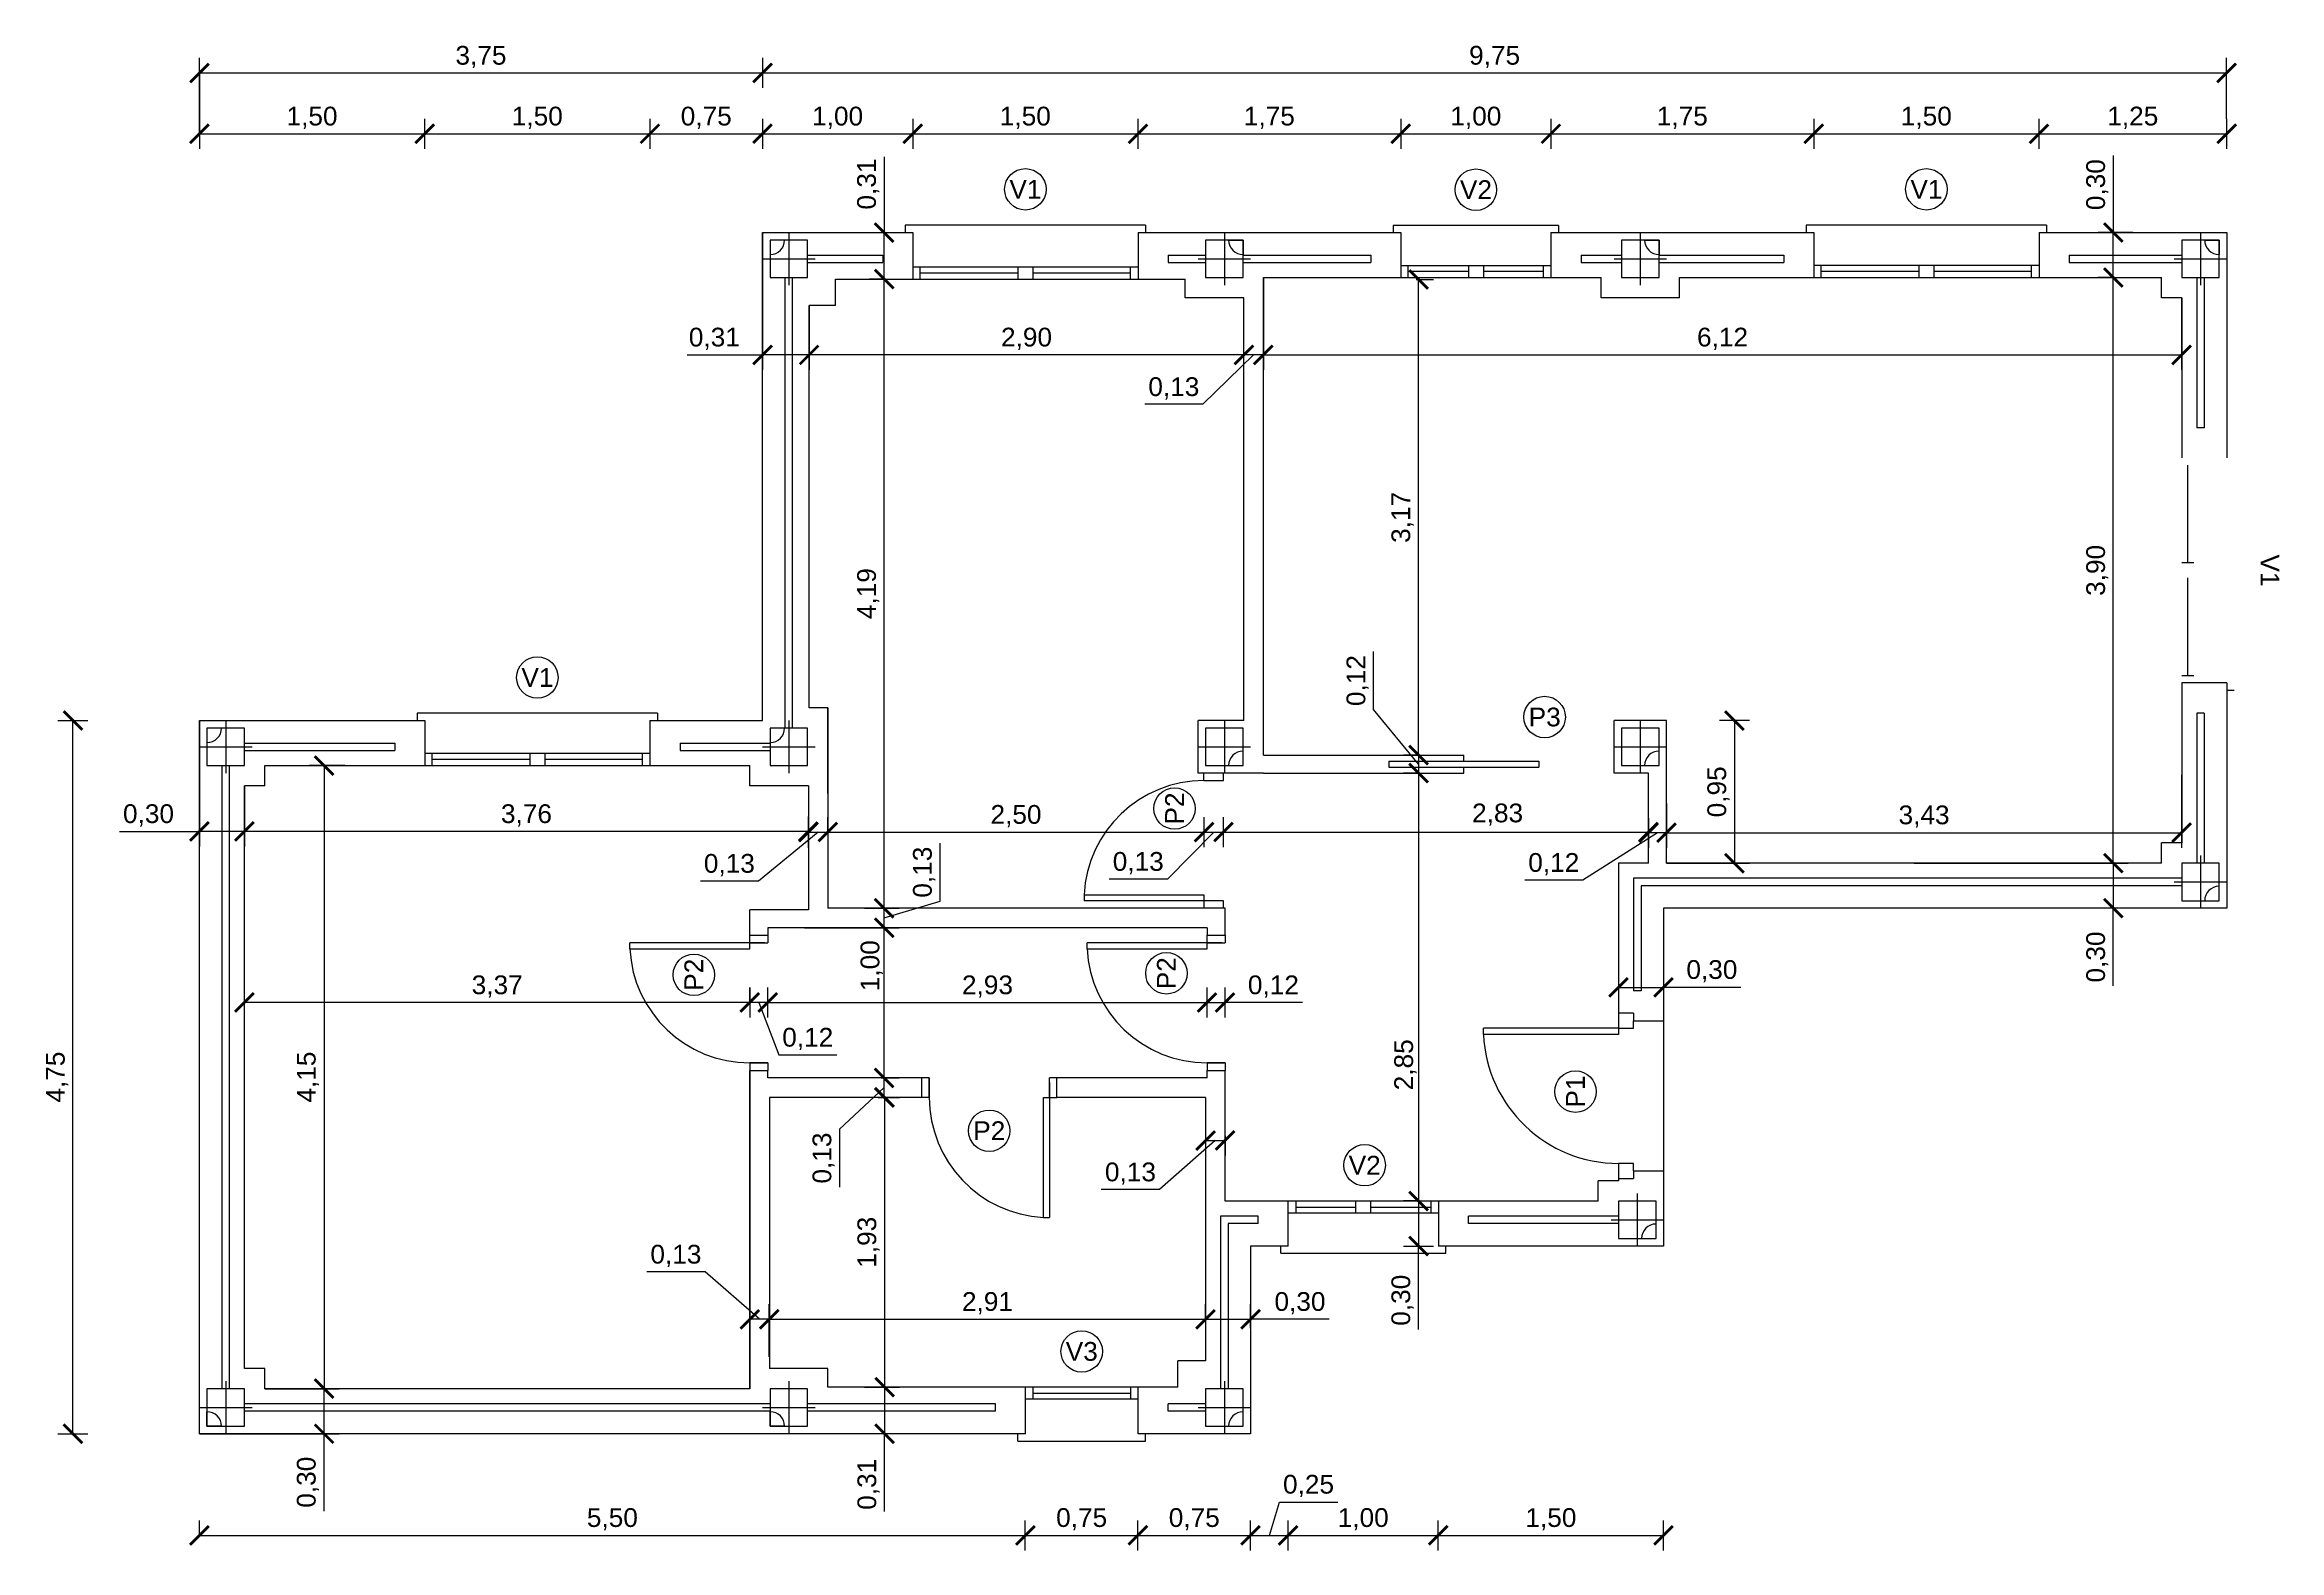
# Model space of a CAD drawing. Header units: millimetres. Extents: x 31789 to 46670, y 4016 to 14044.
import ezdxf

# ---------------------------------------------------------------- set-up
doc = ezdxf.new("R2010")
doc.units = ezdxf.units.MM
doc.header["$LTSCALE"] = 0.248
doc.header["$PDMODE"] = 3
for name, color, linetype in [('Camara de aire', 190, 'Continuous'), ('Carpinteria', 12, 'Continuous'), ('cotas', 204, 'Continuous'), ('L finas', 150, 'Continuous'), ('Pilares', 10, 'Continuous')]:
    doc.layers.add(name, color=color, linetype=linetype)
doc.styles.add('2.5', font='arial.ttf', dxfattribs={"height": 2.5})
doc.styles.get("Standard").update_dxf_attribs({"font": 'arial.ttf'})
doc.dimstyles.new('Cota alfredo', dxfattribs={"dimtxt": 2.5, "dimasz": 2.5, "dimexe": 2, "dimexo": 0, "dimtad": 1, "dimlfac": 0.001, "dimzin": 1, "dimtxsty": '2.5', "dimblk": 'ARCHTICK', "dimcen": 2.5, "dimclrd": 256, "dimclre": 256, "dimclrt": 256, "dimazin": 0, "dimtfac": 1, "dimtmove": 1, "dimatfit": 3, "dimfxl": 1, "dimlwd": -1, "dimlwe": -1, "dimarcsym": 0})

# ---------------------------------------------------------------- blocks, each defined once
blk = doc.blocks.new('_ArchTick')
at = {"color": 0, "linetype": 'ByBlock', "const_width": 0.15}
blk.add_lwpolyline([(-0.5, -0.5), (0.5, 0.5)], dxfattribs=at)
blk = doc.blocks.new('*D751')
at = {"layer": 'cotas', "transparency": 16777216}
for p, q in [((31877, 9543), (32077, 9543)), ((31977, 4793), (31977, 9543)), ((31877, 4793), (32077, 4793))]:
    blk.add_line(p, q, dxfattribs=at)
at = {"layer": 'Defpoints', "color": 0, "transparency": 16777216}
for p in [(31877, 9543), (31977, 9543), (31877, 4793)]:
    blk.add_point(p, dxfattribs=at)
at = {"layer": 'cotas', "transparency": 16777216, "xscale": 125, "yscale": 125, "zscale": 125}
for p, rotation in [((31977, 9543), 90), ((31977, 4793), 270)]:
    blk.add_blockref('_ArchTick', p, dxfattribs=dict(at, rotation=rotation))
at = {"layer": 'cotas', "transparency": 16777216, "insert": (31871, 7168), "char_height": 125, "attachment_point": 5, "rotation": 90, "style": '2.5'}
blk.add_mtext('4,75', dxfattribs=at)
blk = doc.blocks.new('*D754')
at = {"layer": 'cotas', "transparency": 16777216}
for p, q in [((33787, 9243), (33549, 9243)), ((33649, 9243), (33649, 5093)), ((33254, 5093), (33749, 5093))]:
    blk.add_line(p, q, dxfattribs=at)
at = {"layer": 'Defpoints', "color": 0, "transparency": 16777216}
for p in [(33787, 9243), (33254, 5093), (33649, 5093)]:
    blk.add_point(p, dxfattribs=at)
at = {"layer": 'cotas', "transparency": 16777216, "xscale": 125, "yscale": 125, "zscale": 125}
for p, rotation in [((33649, 9243), 90), ((33649, 5093), 270)]:
    blk.add_blockref('_ArchTick', p, dxfattribs=dict(at, rotation=rotation))
at = {"layer": 'cotas', "transparency": 16777216, "insert": (33542, 7168), "char_height": 125, "attachment_point": 5, "rotation": 90, "style": '2.5'}
blk.add_mtext('4,15', dxfattribs=at)
blk = doc.blocks.new('*D758')
at = {"layer": 'cotas', "transparency": 16777216}
for p, q in [((32819, 4116), (32819, 4216)), ((38319, 4016), (38319, 4216)), ((32819, 4116), (38319, 4116))]:
    blk.add_line(p, q, dxfattribs=at)
at = {"layer": 'Defpoints', "color": 0, "transparency": 16777216}
for p in [(32819, 4116), (38319, 4116), (38319, 4016)]:
    blk.add_point(p, dxfattribs=at)
at = {"layer": 'cotas', "transparency": 16777216, "xscale": 125, "yscale": 125, "zscale": 125, "rotation": 180}
blk.add_blockref('_ArchTick', (32819, 4116), dxfattribs=at)
at = {"layer": 'cotas', "transparency": 16777216, "xscale": 125, "yscale": 125, "zscale": 125}
blk.add_blockref('_ArchTick', (38319, 4116), dxfattribs=at)
at = {"layer": 'cotas', "transparency": 16777216, "insert": (35569, 4223), "char_height": 125, "attachment_point": 5, "style": '2.5'}
blk.add_mtext('5,50', dxfattribs=at)
blk = doc.blocks.new('*D759')
at = {"layer": 'cotas', "transparency": 16777216}
for p, q in [((38319, 4016), (38319, 4216)), ((39069, 4016), (39069, 4216)), ((38319, 4116), (39069, 4116))]:
    blk.add_line(p, q, dxfattribs=at)
at = {"layer": 'Defpoints', "color": 0, "transparency": 16777216}
for p in [(39069, 4116), (38319, 4016), (39069, 4016)]:
    blk.add_point(p, dxfattribs=at)
at = {"layer": 'cotas', "transparency": 16777216, "xscale": 125, "yscale": 125, "zscale": 125, "rotation": 180}
blk.add_blockref('_ArchTick', (38319, 4116), dxfattribs=at)
at = {"layer": 'cotas', "transparency": 16777216, "xscale": 125, "yscale": 125, "zscale": 125}
blk.add_blockref('_ArchTick', (39069, 4116), dxfattribs=at)
at = {"layer": 'cotas', "transparency": 16777216, "insert": (38694, 4223), "char_height": 125, "attachment_point": 5, "style": '2.5'}
blk.add_mtext('0,75', dxfattribs=at)
blk = doc.blocks.new('*D760')
at = {"layer": 'cotas', "transparency": 16777216}
for p, q in [((39069, 4016), (39069, 4216)), ((39819, 4016), (39819, 4216)), ((39069, 4116), (39819, 4116))]:
    blk.add_line(p, q, dxfattribs=at)
at = {"layer": 'Defpoints', "color": 0, "transparency": 16777216}
for p in [(39819, 4116), (39069, 4016), (39819, 4016)]:
    blk.add_point(p, dxfattribs=at)
at = {"layer": 'cotas', "transparency": 16777216, "xscale": 125, "yscale": 125, "zscale": 125, "rotation": 180}
blk.add_blockref('_ArchTick', (39069, 4116), dxfattribs=at)
at = {"layer": 'cotas', "transparency": 16777216, "xscale": 125, "yscale": 125, "zscale": 125}
blk.add_blockref('_ArchTick', (39819, 4116), dxfattribs=at)
at = {"layer": 'cotas', "transparency": 16777216, "insert": (39444, 4223), "char_height": 125, "attachment_point": 5, "style": '2.5'}
blk.add_mtext('0,75', dxfattribs=at)
blk = doc.blocks.new('*D761')
at = {"layer": 'cotas', "transparency": 16777216}
for p, q in [((39944, 4116), (40011, 4338)), ((40011, 4338), (40399, 4338)), ((39819, 4016), (39819, 4216)), ((40069, 4016), (40069, 4216)), ((39819, 4116), (40069, 4116))]:
    blk.add_line(p, q, dxfattribs=at)
at = {"layer": 'Defpoints', "color": 0, "transparency": 16777216}
for p in [(40069, 4116), (39819, 4016), (40069, 4016)]:
    blk.add_point(p, dxfattribs=at)
at = {"layer": 'cotas', "transparency": 16777216, "xscale": 125, "yscale": 125, "zscale": 125, "rotation": 180}
blk.add_blockref('_ArchTick', (39819, 4116), dxfattribs=at)
at = {"layer": 'cotas', "transparency": 16777216, "xscale": 125, "yscale": 125, "zscale": 125}
blk.add_blockref('_ArchTick', (40069, 4116), dxfattribs=at)
at = {"layer": 'cotas', "transparency": 16777216, "insert": (40205, 4445), "char_height": 125, "attachment_point": 5, "style": '2.5'}
blk.add_mtext('0,25', dxfattribs=at)
blk = doc.blocks.new('*D762')
at = {"layer": 'cotas', "transparency": 16777216}
for p, q in [((40069, 4016), (40069, 4216)), ((41069, 4016), (41069, 4216)), ((40069, 4116), (41069, 4116))]:
    blk.add_line(p, q, dxfattribs=at)
at = {"layer": 'Defpoints', "color": 0, "transparency": 16777216}
for p in [(41069, 4116), (40069, 4016), (41069, 4016)]:
    blk.add_point(p, dxfattribs=at)
at = {"layer": 'cotas', "transparency": 16777216, "xscale": 125, "yscale": 125, "zscale": 125, "rotation": 180}
blk.add_blockref('_ArchTick', (40069, 4116), dxfattribs=at)
at = {"layer": 'cotas', "transparency": 16777216, "xscale": 125, "yscale": 125, "zscale": 125}
blk.add_blockref('_ArchTick', (41069, 4116), dxfattribs=at)
at = {"layer": 'cotas', "transparency": 16777216, "insert": (40569, 4223), "char_height": 125, "attachment_point": 5, "style": '2.5'}
blk.add_mtext('1,00', dxfattribs=at)
blk = doc.blocks.new('*D763')
at = {"layer": 'cotas', "transparency": 16777216}
for p, q in [((41069, 4016), (41069, 4216)), ((42569, 4016), (42569, 4216)), ((41069, 4116), (42569, 4116))]:
    blk.add_line(p, q, dxfattribs=at)
at = {"layer": 'Defpoints', "color": 0, "transparency": 16777216}
for p in [(42569, 4116), (41069, 4016), (42569, 4016)]:
    blk.add_point(p, dxfattribs=at)
at = {"layer": 'cotas', "transparency": 16777216, "xscale": 125, "yscale": 125, "zscale": 125, "rotation": 180}
blk.add_blockref('_ArchTick', (41069, 4116), dxfattribs=at)
at = {"layer": 'cotas', "transparency": 16777216, "xscale": 125, "yscale": 125, "zscale": 125}
blk.add_blockref('_ArchTick', (42569, 4116), dxfattribs=at)
at = {"layer": 'cotas', "transparency": 16777216, "insert": (41819, 4223), "char_height": 125, "attachment_point": 5, "style": '2.5'}
blk.add_mtext('1,50', dxfattribs=at)
blk = doc.blocks.new('*D767')
at = {"layer": 'cotas', "transparency": 16777216}
for p, q in [((32819, 13856), (32819, 13351)), ((34319, 13551), (34319, 13351)), ((32819, 13451), (34319, 13451))]:
    blk.add_line(p, q, dxfattribs=at)
at = {"layer": 'Defpoints', "color": 0, "transparency": 16777216}
for p in [(32819, 13856), (34319, 13551), (34319, 13451)]:
    blk.add_point(p, dxfattribs=at)
at = {"layer": 'cotas', "transparency": 16777216, "xscale": 125, "yscale": 125, "zscale": 125, "rotation": 180}
blk.add_blockref('_ArchTick', (32819, 13451), dxfattribs=at)
at = {"layer": 'cotas', "transparency": 16777216, "xscale": 125, "yscale": 125, "zscale": 125}
blk.add_blockref('_ArchTick', (34319, 13451), dxfattribs=at)
at = {"layer": 'cotas', "transparency": 16777216, "insert": (33569, 13557), "char_height": 125, "attachment_point": 5, "style": '2.5'}
blk.add_mtext('1,50', dxfattribs=at)
blk = doc.blocks.new('*D772')
at = {"layer": 'cotas', "transparency": 16777216}
for p, q in [((34319, 13551), (34319, 13351)), ((35819, 13551), (35819, 13351)), ((34319, 13451), (35819, 13451))]:
    blk.add_line(p, q, dxfattribs=at)
at = {"layer": 'Defpoints', "color": 0, "transparency": 16777216}
for p in [(34319, 13551), (35819, 13551), (35819, 13451)]:
    blk.add_point(p, dxfattribs=at)
at = {"layer": 'cotas', "transparency": 16777216, "xscale": 125, "yscale": 125, "zscale": 125, "rotation": 180}
blk.add_blockref('_ArchTick', (34319, 13451), dxfattribs=at)
at = {"layer": 'cotas', "transparency": 16777216, "xscale": 125, "yscale": 125, "zscale": 125}
blk.add_blockref('_ArchTick', (35819, 13451), dxfattribs=at)
at = {"layer": 'cotas', "transparency": 16777216, "insert": (35069, 13557), "char_height": 125, "attachment_point": 5, "style": '2.5'}
blk.add_mtext('1,50', dxfattribs=at)
blk = doc.blocks.new('*D773')
at = {"layer": 'cotas', "transparency": 16777216}
for p, q in [((35819, 13551), (35819, 13351)), ((36569, 13551), (36569, 13351)), ((35819, 13451), (36569, 13451))]:
    blk.add_line(p, q, dxfattribs=at)
at = {"layer": 'Defpoints', "color": 0, "transparency": 16777216}
for p in [(35819, 13551), (36569, 13551), (36569, 13451)]:
    blk.add_point(p, dxfattribs=at)
at = {"layer": 'cotas', "transparency": 16777216, "xscale": 125, "yscale": 125, "zscale": 125, "rotation": 180}
blk.add_blockref('_ArchTick', (35819, 13451), dxfattribs=at)
at = {"layer": 'cotas', "transparency": 16777216, "xscale": 125, "yscale": 125, "zscale": 125}
blk.add_blockref('_ArchTick', (36569, 13451), dxfattribs=at)
at = {"layer": 'cotas', "transparency": 16777216, "insert": (36194, 13557), "char_height": 125, "attachment_point": 5, "style": '2.5'}
blk.add_mtext('0,75', dxfattribs=at)
blk = doc.blocks.new('*D774')
at = {"layer": 'cotas', "transparency": 16777216}
for p, q in [((36569, 13551), (36569, 13351)), ((37569, 13551), (37569, 13351)), ((36569, 13451), (37569, 13451))]:
    blk.add_line(p, q, dxfattribs=at)
at = {"layer": 'Defpoints', "color": 0, "transparency": 16777216}
for p in [(36569, 13551), (37569, 13551), (37569, 13451)]:
    blk.add_point(p, dxfattribs=at)
at = {"layer": 'cotas', "transparency": 16777216, "xscale": 125, "yscale": 125, "zscale": 125, "rotation": 180}
blk.add_blockref('_ArchTick', (36569, 13451), dxfattribs=at)
at = {"layer": 'cotas', "transparency": 16777216, "xscale": 125, "yscale": 125, "zscale": 125}
blk.add_blockref('_ArchTick', (37569, 13451), dxfattribs=at)
at = {"layer": 'cotas', "transparency": 16777216, "insert": (37069, 13557), "char_height": 125, "attachment_point": 5, "style": '2.5'}
blk.add_mtext('1,00', dxfattribs=at)
blk = doc.blocks.new('*D775')
at = {"layer": 'cotas', "transparency": 16777216}
for p, q in [((37569, 13551), (37569, 13351)), ((39069, 13551), (39069, 13351)), ((37569, 13451), (39069, 13451))]:
    blk.add_line(p, q, dxfattribs=at)
at = {"layer": 'Defpoints', "color": 0, "transparency": 16777216}
for p in [(37569, 13551), (39069, 13551), (39069, 13451)]:
    blk.add_point(p, dxfattribs=at)
at = {"layer": 'cotas', "transparency": 16777216, "xscale": 125, "yscale": 125, "zscale": 125, "rotation": 180}
blk.add_blockref('_ArchTick', (37569, 13451), dxfattribs=at)
at = {"layer": 'cotas', "transparency": 16777216, "xscale": 125, "yscale": 125, "zscale": 125}
blk.add_blockref('_ArchTick', (39069, 13451), dxfattribs=at)
at = {"layer": 'cotas', "transparency": 16777216, "insert": (38319, 13557), "char_height": 125, "attachment_point": 5, "style": '2.5'}
blk.add_mtext('1,50', dxfattribs=at)
blk = doc.blocks.new('*D776')
at = {"layer": 'cotas', "transparency": 16777216}
for p, q in [((39069, 13551), (39069, 13351)), ((40819, 13551), (40819, 13351)), ((39069, 13451), (40819, 13451))]:
    blk.add_line(p, q, dxfattribs=at)
at = {"layer": 'Defpoints', "color": 0, "transparency": 16777216}
for p in [(39069, 13551), (40819, 13551), (40819, 13451)]:
    blk.add_point(p, dxfattribs=at)
at = {"layer": 'cotas', "transparency": 16777216, "xscale": 125, "yscale": 125, "zscale": 125, "rotation": 180}
blk.add_blockref('_ArchTick', (39069, 13451), dxfattribs=at)
at = {"layer": 'cotas', "transparency": 16777216, "xscale": 125, "yscale": 125, "zscale": 125}
blk.add_blockref('_ArchTick', (40819, 13451), dxfattribs=at)
at = {"layer": 'cotas', "transparency": 16777216, "insert": (39944, 13557), "char_height": 125, "attachment_point": 5, "style": '2.5'}
blk.add_mtext('1,75', dxfattribs=at)
blk = doc.blocks.new('*D777')
at = {"layer": 'cotas', "transparency": 16777216}
for p, q in [((40819, 13551), (40819, 13351)), ((41819, 13551), (41819, 13351)), ((40819, 13451), (41819, 13451))]:
    blk.add_line(p, q, dxfattribs=at)
at = {"layer": 'Defpoints', "color": 0, "transparency": 16777216}
for p in [(40819, 13551), (41819, 13551), (41819, 13451)]:
    blk.add_point(p, dxfattribs=at)
at = {"layer": 'cotas', "transparency": 16777216, "xscale": 125, "yscale": 125, "zscale": 125, "rotation": 180}
blk.add_blockref('_ArchTick', (40819, 13451), dxfattribs=at)
at = {"layer": 'cotas', "transparency": 16777216, "xscale": 125, "yscale": 125, "zscale": 125}
blk.add_blockref('_ArchTick', (41819, 13451), dxfattribs=at)
at = {"layer": 'cotas', "transparency": 16777216, "insert": (41319, 13557), "char_height": 125, "attachment_point": 5, "style": '2.5'}
blk.add_mtext('1,00', dxfattribs=at)
blk = doc.blocks.new('*D778')
at = {"layer": 'cotas', "transparency": 16777216}
for p, q in [((41819, 13551), (41819, 13351)), ((43569, 13551), (43569, 13351)), ((41819, 13451), (43569, 13451))]:
    blk.add_line(p, q, dxfattribs=at)
at = {"layer": 'Defpoints', "color": 0, "transparency": 16777216}
for p in [(41819, 13551), (43569, 13551), (43569, 13451)]:
    blk.add_point(p, dxfattribs=at)
at = {"layer": 'cotas', "transparency": 16777216, "xscale": 125, "yscale": 125, "zscale": 125, "rotation": 180}
blk.add_blockref('_ArchTick', (41819, 13451), dxfattribs=at)
at = {"layer": 'cotas', "transparency": 16777216, "xscale": 125, "yscale": 125, "zscale": 125}
blk.add_blockref('_ArchTick', (43569, 13451), dxfattribs=at)
at = {"layer": 'cotas', "transparency": 16777216, "insert": (42694, 13557), "char_height": 125, "attachment_point": 5, "style": '2.5'}
blk.add_mtext('1,75', dxfattribs=at)
blk = doc.blocks.new('*D779')
at = {"layer": 'cotas', "transparency": 16777216}
for p, q in [((43569, 13551), (43569, 13351)), ((45069, 13551), (45069, 13351)), ((43569, 13451), (45069, 13451))]:
    blk.add_line(p, q, dxfattribs=at)
at = {"layer": 'Defpoints', "color": 0, "transparency": 16777216}
for p in [(43569, 13551), (45069, 13551), (45069, 13451)]:
    blk.add_point(p, dxfattribs=at)
at = {"layer": 'cotas', "transparency": 16777216, "xscale": 125, "yscale": 125, "zscale": 125, "rotation": 180}
blk.add_blockref('_ArchTick', (43569, 13451), dxfattribs=at)
at = {"layer": 'cotas', "transparency": 16777216, "xscale": 125, "yscale": 125, "zscale": 125}
blk.add_blockref('_ArchTick', (45069, 13451), dxfattribs=at)
at = {"layer": 'cotas', "transparency": 16777216, "insert": (44319, 13557), "char_height": 125, "attachment_point": 5, "style": '2.5'}
blk.add_mtext('1,50', dxfattribs=at)
blk = doc.blocks.new('*D780')
at = {"layer": 'cotas', "transparency": 16777216}
for p, q in [((45069, 13551), (45069, 13351)), ((46319, 13551), (46319, 13351)), ((45069, 13451), (46319, 13451))]:
    blk.add_line(p, q, dxfattribs=at)
at = {"layer": 'Defpoints', "color": 0, "transparency": 16777216}
for p in [(45069, 13551), (46319, 13551), (46319, 13451)]:
    blk.add_point(p, dxfattribs=at)
at = {"layer": 'cotas', "transparency": 16777216, "xscale": 125, "yscale": 125, "zscale": 125, "rotation": 180}
blk.add_blockref('_ArchTick', (45069, 13451), dxfattribs=at)
at = {"layer": 'cotas', "transparency": 16777216, "xscale": 125, "yscale": 125, "zscale": 125}
blk.add_blockref('_ArchTick', (46319, 13451), dxfattribs=at)
at = {"layer": 'cotas', "transparency": 16777216, "insert": (45694, 13557), "char_height": 125, "attachment_point": 5, "style": '2.5'}
blk.add_mtext('1,25', dxfattribs=at)
blk = doc.blocks.new('*D781')
at = {"layer": 'cotas', "transparency": 16777216}
for p, q in [((32819, 13451), (32819, 13956)), ((32819, 13856), (36569, 13856)), ((36569, 13956), (36569, 13756))]:
    blk.add_line(p, q, dxfattribs=at)
at = {"layer": 'Defpoints', "color": 0, "transparency": 16777216}
for p in [(36569, 13956), (36569, 13856), (32819, 13451)]:
    blk.add_point(p, dxfattribs=at)
at = {"layer": 'cotas', "transparency": 16777216, "xscale": 125, "yscale": 125, "zscale": 125, "rotation": 180}
blk.add_blockref('_ArchTick', (32819, 13856), dxfattribs=at)
at = {"layer": 'cotas', "transparency": 16777216, "xscale": 125, "yscale": 125, "zscale": 125}
blk.add_blockref('_ArchTick', (36569, 13856), dxfattribs=at)
at = {"layer": 'cotas', "transparency": 16777216, "insert": (34694, 13962), "char_height": 125, "attachment_point": 5, "style": '2.5'}
blk.add_mtext('3,75', dxfattribs=at)
blk = doc.blocks.new('*D782')
at = {"layer": 'cotas', "transparency": 16777216}
for p, q in [((36569, 13956), (36569, 13756)), ((36569, 13856), (46319, 13856)), ((46319, 13551), (46319, 13956))]:
    blk.add_line(p, q, dxfattribs=at)
at = {"layer": 'Defpoints', "color": 0, "transparency": 16777216}
for p in [(36569, 13956), (46319, 13856), (46319, 13551)]:
    blk.add_point(p, dxfattribs=at)
at = {"layer": 'cotas', "transparency": 16777216, "xscale": 125, "yscale": 125, "zscale": 125, "rotation": 180}
blk.add_blockref('_ArchTick', (36569, 13856), dxfattribs=at)
at = {"layer": 'cotas', "transparency": 16777216, "xscale": 125, "yscale": 125, "zscale": 125}
blk.add_blockref('_ArchTick', (46319, 13856), dxfattribs=at)
at = {"layer": 'cotas', "transparency": 16777216, "insert": (41444, 13962), "char_height": 125, "attachment_point": 5, "style": '2.5'}
blk.add_mtext('9,75', dxfattribs=at)
blk = doc.blocks.new('*D793')
at = {"layer": 'cotas', "transparency": 16777216}
for p, q in [((37340, 7033), (37482, 7033)), ((37382, 7033), (37382, 5103)), ((37248, 5103), (37482, 5103))]:
    blk.add_line(p, q, dxfattribs=at)
at = {"layer": 'Defpoints', "color": 0, "transparency": 16777216}
for p in [(37340, 7033), (37248, 5103), (37382, 5103)]:
    blk.add_point(p, dxfattribs=at)
at = {"layer": 'cotas', "transparency": 16777216, "xscale": 125, "yscale": 125, "zscale": 125}
for p, rotation in [((37382, 7033), 90), ((37382, 5103), 270)]:
    blk.add_blockref('_ArchTick', p, dxfattribs=dict(at, rotation=rotation))
at = {"layer": 'cotas', "transparency": 16777216, "insert": (37275, 6068), "char_height": 125, "attachment_point": 5, "rotation": 90, "style": '2.5'}
blk.add_mtext('1,93', dxfattribs=at)
blk = doc.blocks.new('*D794')
at = {"layer": 'cotas', "transparency": 16777216}
for p, q in [((33119, 9108), (33119, 8704)), ((36874, 8804), (33119, 8804)), ((36874, 8695), (36874, 8904))]:
    blk.add_line(p, q, dxfattribs=at)
at = {"layer": 'Defpoints', "color": 0, "transparency": 16777216}
for p in [(33119, 9108), (33119, 8804), (36874, 8695)]:
    blk.add_point(p, dxfattribs=at)
at = {"layer": 'cotas', "transparency": 16777216, "xscale": 125, "yscale": 125, "zscale": 125, "rotation": 180}
blk.add_blockref('_ArchTick', (33119, 8804), dxfattribs=at)
at = {"layer": 'cotas', "transparency": 16777216, "xscale": 125, "yscale": 125, "zscale": 125}
blk.add_blockref('_ArchTick', (36874, 8804), dxfattribs=at)
at = {"layer": 'cotas', "transparency": 16777216, "insert": (34997, 8911), "char_height": 125, "attachment_point": 5, "style": '2.5'}
blk.add_mtext('3,76', dxfattribs=at)
blk = doc.blocks.new('*D795')
at = {"layer": 'cotas', "transparency": 16777216}
for p, q in [((39519, 6233), (39519, 5455)), ((36614, 5555), (36614, 5655)), ((36614, 5555), (39519, 5555))]:
    blk.add_line(p, q, dxfattribs=at)
at = {"layer": 'Defpoints', "color": 0, "transparency": 16777216}
for p in [(39519, 6233), (36614, 5555), (39519, 5555)]:
    blk.add_point(p, dxfattribs=at)
at = {"layer": 'cotas', "transparency": 16777216, "xscale": 125, "yscale": 125, "zscale": 125, "rotation": 180}
blk.add_blockref('_ArchTick', (36614, 5555), dxfattribs=at)
at = {"layer": 'cotas', "transparency": 16777216, "xscale": 125, "yscale": 125, "zscale": 125}
blk.add_blockref('_ArchTick', (39519, 5555), dxfattribs=at)
at = {"layer": 'cotas', "transparency": 16777216, "insert": (38067, 5662), "char_height": 125, "attachment_point": 5, "style": '2.5'}
blk.add_mtext('2,91', dxfattribs=at)
blk = doc.blocks.new('*D796')
at = {"layer": 'cotas', "transparency": 16777216}
for p, q in [((46019, 9182), (46019, 8696)), ((42589, 8990), (42589, 8696)), ((42589, 8796), (46019, 8796))]:
    blk.add_line(p, q, dxfattribs=at)
at = {"layer": 'Defpoints', "color": 0, "transparency": 16777216}
for p in [(46019, 9182), (42589, 8990), (46019, 8796)]:
    blk.add_point(p, dxfattribs=at)
at = {"layer": 'cotas', "transparency": 16777216, "xscale": 125, "yscale": 125, "zscale": 125, "rotation": 180}
blk.add_blockref('_ArchTick', (42589, 8796), dxfattribs=at)
at = {"layer": 'cotas', "transparency": 16777216, "xscale": 125, "yscale": 125, "zscale": 125}
blk.add_blockref('_ArchTick', (46019, 8796), dxfattribs=at)
at = {"layer": 'cotas', "transparency": 16777216, "insert": (44304, 8903), "char_height": 125, "attachment_point": 5, "style": '2.5'}
blk.add_mtext('3,43', dxfattribs=at)
blk = doc.blocks.new('*D797')
at = {"layer": 'cotas', "transparency": 16777216}
for p, q in [((40921, 12480), (41038, 12480)), ((40938, 9313), (40938, 12480)), ((40938, 9313), (40838, 9313))]:
    blk.add_line(p, q, dxfattribs=at)
at = {"layer": 'Defpoints', "color": 0, "transparency": 16777216}
for p in [(40921, 12480), (40938, 12480), (40938, 9313)]:
    blk.add_point(p, dxfattribs=at)
at = {"layer": 'cotas', "transparency": 16777216, "xscale": 125, "yscale": 125, "zscale": 125}
for p, rotation in [((40938, 12480), 90), ((40938, 9313), 270)]:
    blk.add_blockref('_ArchTick', p, dxfattribs=dict(at, rotation=rotation))
at = {"layer": 'cotas', "transparency": 16777216, "insert": (40831, 10896), "char_height": 125, "attachment_point": 5, "rotation": 90, "style": '2.5'}
blk.add_mtext('3,17', dxfattribs=at)
blk = doc.blocks.new('*D798')
at = {"layer": 'cotas', "transparency": 16777216}
for p, q in [((39904, 12493), (39904, 11878)), ((46019, 12358), (46019, 11878)), ((39904, 11978), (46019, 11978))]:
    blk.add_line(p, q, dxfattribs=at)
at = {"layer": 'Defpoints', "color": 0, "transparency": 16777216}
for p in [(39904, 12493), (46019, 12358), (46019, 11978)]:
    blk.add_point(p, dxfattribs=at)
at = {"layer": 'cotas', "transparency": 16777216, "xscale": 125, "yscale": 125, "zscale": 125, "rotation": 180}
blk.add_blockref('_ArchTick', (39904, 11978), dxfattribs=at)
at = {"layer": 'cotas', "transparency": 16777216, "xscale": 125, "yscale": 125, "zscale": 125}
blk.add_blockref('_ArchTick', (46019, 11978), dxfattribs=at)
at = {"layer": 'cotas', "transparency": 16777216, "insert": (42962, 12085), "char_height": 125, "attachment_point": 5, "style": '2.5'}
blk.add_mtext('6,12', dxfattribs=at)
blk = doc.blocks.new('*D799')
at = {"layer": 'cotas', "transparency": 16777216}
for p, q in [((43141, 9543), (42941, 9543)), ((43041, 9543), (43041, 8593)), ((42589, 8593), (43141, 8593))]:
    blk.add_line(p, q, dxfattribs=at)
at = {"layer": 'Defpoints', "color": 0, "transparency": 16777216}
for p in [(43141, 9543), (42589, 8593), (43041, 8593)]:
    blk.add_point(p, dxfattribs=at)
at = {"layer": 'cotas', "transparency": 16777216, "xscale": 125, "yscale": 125, "zscale": 125}
for p, rotation in [((43041, 9543), 90), ((43041, 8593), 270)]:
    blk.add_blockref('_ArchTick', p, dxfattribs=dict(at, rotation=rotation))
at = {"layer": 'cotas', "transparency": 16777216, "insert": (42935, 9068), "char_height": 125, "attachment_point": 5, "rotation": 90, "style": '2.5'}
blk.add_mtext('0,95', dxfattribs=at)
blk = doc.blocks.new('*D800')
at = {"layer": 'cotas', "transparency": 16777216}
for p, q in [((45477, 12493), (45664, 12493)), ((45564, 8593), (45564, 12493)), ((44237, 8593), (45664, 8593))]:
    blk.add_line(p, q, dxfattribs=at)
at = {"layer": 'Defpoints', "color": 0, "transparency": 16777216}
for p in [(45477, 12493), (45564, 12493), (44237, 8593)]:
    blk.add_point(p, dxfattribs=at)
at = {"layer": 'cotas', "transparency": 16777216, "xscale": 125, "yscale": 125, "zscale": 125}
for p, rotation in [((45564, 12493), 90), ((45564, 8593), 270)]:
    blk.add_blockref('_ArchTick', p, dxfattribs=dict(at, rotation=rotation))
at = {"layer": 'cotas', "transparency": 16777216, "insert": (45458, 10543), "char_height": 125, "attachment_point": 5, "rotation": 90, "style": '2.5'}
blk.add_mtext('3,90', dxfattribs=at)
blk = doc.blocks.new('*D801')
at = {"layer": 'cotas', "transparency": 16777216}
for p, q in [((36604, 7565), (36604, 7765)), ((39529, 7565), (39529, 7765)), ((36604, 7665), (39529, 7665))]:
    blk.add_line(p, q, dxfattribs=at)
at = {"layer": 'Defpoints', "color": 0, "transparency": 16777216}
for p in [(39529, 7665), (36604, 7565), (39529, 7565)]:
    blk.add_point(p, dxfattribs=at)
at = {"layer": 'cotas', "transparency": 16777216, "xscale": 125, "yscale": 125, "zscale": 125, "rotation": 180}
blk.add_blockref('_ArchTick', (36604, 7665), dxfattribs=at)
at = {"layer": 'cotas', "transparency": 16777216, "xscale": 125, "yscale": 125, "zscale": 125}
blk.add_blockref('_ArchTick', (39529, 7665), dxfattribs=at)
at = {"layer": 'cotas', "transparency": 16777216, "insert": (38067, 7771), "char_height": 125, "attachment_point": 5, "style": '2.5'}
blk.add_mtext('2,93', dxfattribs=at)
blk = doc.blocks.new('*D802')
at = {"layer": 'cotas', "transparency": 16777216}
for p, q in [((36848, 8163), (37479, 8163)), ((37379, 7163), (37379, 8163)), ((37360, 7163), (37479, 7163))]:
    blk.add_line(p, q, dxfattribs=at)
at = {"layer": 'Defpoints', "color": 0, "transparency": 16777216}
for p in [(36848, 8163), (37379, 8163), (37360, 7163)]:
    blk.add_point(p, dxfattribs=at)
at = {"layer": 'cotas', "transparency": 16777216, "xscale": 125, "yscale": 125, "zscale": 125}
for p, rotation in [((37379, 8163), 90), ((37379, 7163), 270)]:
    blk.add_blockref('_ArchTick', p, dxfattribs=dict(at, rotation=rotation))
at = {"layer": 'cotas', "transparency": 16777216, "insert": (37296, 7910), "char_height": 125, "attachment_point": 5, "rotation": 90, "style": '2.5'}
blk.add_mtext('1,00', dxfattribs=at)
blk = doc.blocks.new('*D803')
at = {"layer": 'cotas', "transparency": 16777216}
for p, q in [((33119, 7168), (33119, 7765)), ((36484, 7765), (36484, 7565)), ((36484, 7665), (33119, 7665))]:
    blk.add_line(p, q, dxfattribs=at)
at = {"layer": 'Defpoints', "color": 0, "transparency": 16777216}
for p in [(36484, 7765), (33119, 7665), (33119, 7168)]:
    blk.add_point(p, dxfattribs=at)
at = {"layer": 'cotas', "transparency": 16777216, "xscale": 125, "yscale": 125, "zscale": 125, "rotation": 180}
blk.add_blockref('_ArchTick', (33119, 7665), dxfattribs=at)
at = {"layer": 'cotas', "transparency": 16777216, "xscale": 125, "yscale": 125, "zscale": 125}
blk.add_blockref('_ArchTick', (36484, 7665), dxfattribs=at)
at = {"layer": 'cotas', "transparency": 16777216, "insert": (34802, 7771), "char_height": 125, "attachment_point": 5, "style": '2.5'}
blk.add_mtext('3,37', dxfattribs=at)
blk = doc.blocks.new('*D804')
at = {"layer": 'cotas', "transparency": 16777216}
for p, q in [((36484, 7665), (36484, 7765)), ((36604, 7665), (36604, 7765)), ((36604, 7665), (36484, 7665)), ((36544, 7665), (36677, 7316)), ((36677, 7316), (37063, 7316))]:
    blk.add_line(p, q, dxfattribs=at)
at = {"layer": 'Defpoints', "color": 0, "transparency": 16777216}
for p in [(36484, 7665), (36484, 7665), (36604, 7665)]:
    blk.add_point(p, dxfattribs=at)
at = {"layer": 'cotas', "transparency": 16777216, "xscale": 125, "yscale": 125, "zscale": 125, "rotation": 180}
blk.add_blockref('_ArchTick', (36484, 7665), dxfattribs=at)
at = {"layer": 'cotas', "transparency": 16777216, "xscale": 125, "yscale": 125, "zscale": 125}
blk.add_blockref('_ArchTick', (36604, 7665), dxfattribs=at)
at = {"layer": 'cotas', "transparency": 16777216, "insert": (36870, 7422), "char_height": 125, "attachment_point": 5, "style": '2.5'}
blk.add_mtext('0,12', dxfattribs=at)
blk = doc.blocks.new('*D805')
at = {"layer": 'cotas', "transparency": 16777216}
for p, q in [((37004, 8960), (37004, 8700)), ((36939, 8800), (36542, 8474)), ((36874, 8804), (36874, 8700)), ((36874, 8800), (37004, 8800)), ((36542, 8474), (36155, 8474))]:
    blk.add_line(p, q, dxfattribs=at)
at = {"layer": 'Defpoints', "color": 0, "transparency": 16777216}
for p in [(37004, 8960), (36874, 8804), (37004, 8800)]:
    blk.add_point(p, dxfattribs=at)
at = {"layer": 'cotas', "transparency": 16777216, "xscale": 125, "yscale": 125, "zscale": 125, "rotation": 180}
blk.add_blockref('_ArchTick', (36874, 8800), dxfattribs=at)
at = {"layer": 'cotas', "transparency": 16777216, "xscale": 125, "yscale": 125, "zscale": 125}
blk.add_blockref('_ArchTick', (37004, 8800), dxfattribs=at)
at = {"layer": 'cotas', "transparency": 16777216, "insert": (36348, 8580), "char_height": 125, "attachment_point": 5, "style": '2.5'}
blk.add_mtext('0,13', dxfattribs=at)
blk = doc.blocks.new('*D806')
at = {"layer": 'cotas', "transparency": 16777216}
for p, q in [((37004, 8800), (37004, 8900)), ((37004, 8800), (39509, 8800)), ((39509, 8700), (39509, 8900))]:
    blk.add_line(p, q, dxfattribs=at)
at = {"layer": 'Defpoints', "color": 0, "transparency": 16777216}
for p in [(37004, 8800), (39509, 8800), (39509, 8700)]:
    blk.add_point(p, dxfattribs=at)
at = {"layer": 'cotas', "transparency": 16777216, "xscale": 125, "yscale": 125, "zscale": 125, "rotation": 180}
blk.add_blockref('_ArchTick', (37004, 8800), dxfattribs=at)
at = {"layer": 'cotas', "transparency": 16777216, "xscale": 125, "yscale": 125, "zscale": 125}
blk.add_blockref('_ArchTick', (39509, 8800), dxfattribs=at)
at = {"layer": 'cotas', "transparency": 16777216, "insert": (38257, 8906), "char_height": 125, "attachment_point": 5, "style": '2.5'}
blk.add_mtext('2,50', dxfattribs=at)
blk = doc.blocks.new('*D807')
at = {"layer": 'cotas', "transparency": 16777216}
for p, q in [((39574, 8800), (39265, 8487)), ((39509, 8800), (39509, 8900)), ((39509, 8800), (39639, 8800)), ((39639, 8700), (39639, 8900)), ((39265, 8487), (38877, 8487))]:
    blk.add_line(p, q, dxfattribs=at)
at = {"layer": 'Defpoints', "color": 0, "transparency": 16777216}
for p in [(39509, 8800), (39639, 8800), (39639, 8700)]:
    blk.add_point(p, dxfattribs=at)
at = {"layer": 'cotas', "transparency": 16777216, "xscale": 125, "yscale": 125, "zscale": 125, "rotation": 180}
blk.add_blockref('_ArchTick', (39509, 8800), dxfattribs=at)
at = {"layer": 'cotas', "transparency": 16777216, "xscale": 125, "yscale": 125, "zscale": 125}
blk.add_blockref('_ArchTick', (39639, 8800), dxfattribs=at)
at = {"layer": 'cotas', "transparency": 16777216, "insert": (39071, 8593), "char_height": 125, "attachment_point": 5, "style": '2.5'}
blk.add_mtext('0,13', dxfattribs=at)
blk = doc.blocks.new('*D808')
at = {"layer": 'cotas', "transparency": 16777216}
for p, q in [((39639, 8800), (39639, 8900)), ((39639, 8800), (42469, 8800)), ((42469, 8893), (42469, 8700))]:
    blk.add_line(p, q, dxfattribs=at)
at = {"layer": 'Defpoints', "color": 0, "transparency": 16777216}
for p in [(39639, 8800), (42469, 8893), (42469, 8800)]:
    blk.add_point(p, dxfattribs=at)
at = {"layer": 'cotas', "transparency": 16777216, "xscale": 125, "yscale": 125, "zscale": 125, "rotation": 180}
blk.add_blockref('_ArchTick', (39639, 8800), dxfattribs=at)
at = {"layer": 'cotas', "transparency": 16777216, "xscale": 125, "yscale": 125, "zscale": 125}
blk.add_blockref('_ArchTick', (42469, 8800), dxfattribs=at)
at = {"layer": 'cotas', "transparency": 16777216, "insert": (41464, 8916), "char_height": 125, "attachment_point": 5, "style": '2.5'}
blk.add_mtext('2,83', dxfattribs=at)
blk = doc.blocks.new('*D809')
at = {"layer": 'cotas', "transparency": 16777216}
for p, q in [((42529, 8796), (42031, 8480)), ((42469, 8800), (42469, 8696)), ((42589, 8796), (42469, 8796)), ((42589, 8875), (42589, 8696)), ((42031, 8480), (41645, 8480))]:
    blk.add_line(p, q, dxfattribs=at)
at = {"layer": 'Defpoints', "color": 0, "transparency": 16777216}
for p in [(42469, 8800), (42469, 8796), (42589, 8875)]:
    blk.add_point(p, dxfattribs=at)
at = {"layer": 'cotas', "transparency": 16777216, "xscale": 125, "yscale": 125, "zscale": 125, "rotation": 180}
blk.add_blockref('_ArchTick', (42469, 8796), dxfattribs=at)
at = {"layer": 'cotas', "transparency": 16777216, "xscale": 125, "yscale": 125, "zscale": 125}
blk.add_blockref('_ArchTick', (42589, 8796), dxfattribs=at)
at = {"layer": 'cotas', "transparency": 16777216, "insert": (41838, 8586), "char_height": 125, "attachment_point": 5, "style": '2.5'}
blk.add_mtext('0,12', dxfattribs=at)
blk = doc.blocks.new('*D810')
at = {"layer": 'cotas', "transparency": 16777216}
for p, q in [((39774, 10950), (39774, 12078)), ((39904, 11978), (39904, 12078)), ((39839, 11978), (39502, 11649)), ((39904, 11978), (39774, 11978)), ((39502, 11649), (39115, 11649))]:
    blk.add_line(p, q, dxfattribs=at)
at = {"layer": 'Defpoints', "color": 0, "transparency": 16777216}
for p in [(39774, 11978), (39904, 11978), (39774, 10950)]:
    blk.add_point(p, dxfattribs=at)
at = {"layer": 'cotas', "transparency": 16777216, "xscale": 125, "yscale": 125, "zscale": 125, "rotation": 180}
blk.add_blockref('_ArchTick', (39774, 11978), dxfattribs=at)
at = {"layer": 'cotas', "transparency": 16777216, "xscale": 125, "yscale": 125, "zscale": 125}
blk.add_blockref('_ArchTick', (39904, 11978), dxfattribs=at)
at = {"layer": 'cotas', "transparency": 16777216, "insert": (39308, 11755), "char_height": 125, "attachment_point": 5, "style": '2.5'}
blk.add_mtext('0,13', dxfattribs=at)
blk = doc.blocks.new('*D811')
at = {"layer": 'cotas', "transparency": 16777216}
for p, q in [((36879, 12308), (36879, 11878)), ((39774, 11978), (39774, 12078)), ((39774, 11978), (36879, 11978))]:
    blk.add_line(p, q, dxfattribs=at)
at = {"layer": 'Defpoints', "color": 0, "transparency": 16777216}
for p in [(36879, 12308), (36879, 11978), (39774, 11978)]:
    blk.add_point(p, dxfattribs=at)
at = {"layer": 'cotas', "transparency": 16777216, "xscale": 125, "yscale": 125, "zscale": 125, "rotation": 180}
blk.add_blockref('_ArchTick', (36879, 11978), dxfattribs=at)
at = {"layer": 'cotas', "transparency": 16777216, "xscale": 125, "yscale": 125, "zscale": 125}
blk.add_blockref('_ArchTick', (39774, 11978), dxfattribs=at)
at = {"layer": 'cotas', "transparency": 16777216, "insert": (38327, 12085), "char_height": 125, "attachment_point": 5, "style": '2.5'}
blk.add_mtext('2,90', dxfattribs=at)
blk = doc.blocks.new('*D812')
at = {"layer": 'cotas', "transparency": 16777216}
for p, q in [((39529, 7665), (39529, 7765)), ((39649, 7565), (39649, 7765)), ((39529, 7665), (39649, 7665)), ((40164, 7665), (39649, 7665))]:
    blk.add_line(p, q, dxfattribs=at)
at = {"layer": 'Defpoints', "color": 0, "transparency": 16777216}
for p in [(39529, 7665), (39649, 7665), (39649, 7565)]:
    blk.add_point(p, dxfattribs=at)
at = {"layer": 'cotas', "transparency": 16777216, "xscale": 125, "yscale": 125, "zscale": 125, "rotation": 180}
blk.add_blockref('_ArchTick', (39529, 7665), dxfattribs=at)
at = {"layer": 'cotas', "transparency": 16777216, "xscale": 125, "yscale": 125, "zscale": 125}
blk.add_blockref('_ArchTick', (39649, 7665), dxfattribs=at)
at = {"layer": 'cotas', "transparency": 16777216, "insert": (39971, 7771), "char_height": 125, "attachment_point": 5, "style": '2.5'}
blk.add_mtext('0,12', dxfattribs=at)
blk = doc.blocks.new('*D813')
at = {"layer": 'cotas', "transparency": 16777216}
for p, q in [((40938, 9193), (40838, 9193)), ((40938, 9193), (40938, 6343)), ((40938, 6343), (40838, 6343))]:
    blk.add_line(p, q, dxfattribs=at)
at = {"layer": 'Defpoints', "color": 0, "transparency": 16777216}
for p in [(40938, 9193), (40938, 6343), (40938, 6343)]:
    blk.add_point(p, dxfattribs=at)
at = {"layer": 'cotas', "transparency": 16777216, "xscale": 125, "yscale": 125, "zscale": 125}
for p, rotation in [((40938, 9193), 90), ((40938, 6343), 270)]:
    blk.add_blockref('_ArchTick', p, dxfattribs=dict(at, rotation=rotation))
at = {"layer": 'cotas', "transparency": 16777216, "insert": (40850, 7250), "char_height": 125, "attachment_point": 5, "rotation": 90, "style": '2.5'}
blk.add_mtext('2,85', dxfattribs=at)
blk = doc.blocks.new('*D814')
at = {"layer": 'cotas', "transparency": 16777216}
for p, q in [((40638, 9616), (40638, 10002)), ((40938, 9253), (40638, 9616)), ((40938, 9313), (40838, 9313)), ((40938, 9313), (40938, 9193)), ((40938, 9193), (40838, 9193))]:
    blk.add_line(p, q, dxfattribs=at)
at = {"layer": 'Defpoints', "color": 0, "transparency": 16777216}
for p in [(40938, 9313), (40938, 9193), (40938, 9193)]:
    blk.add_point(p, dxfattribs=at)
at = {"layer": 'cotas', "transparency": 16777216, "xscale": 125, "yscale": 125, "zscale": 125}
for p, rotation in [((40938, 9313), 90), ((40938, 9193), 270)]:
    blk.add_blockref('_ArchTick', p, dxfattribs=dict(at, rotation=rotation))
at = {"layer": 'cotas', "transparency": 16777216, "insert": (40532, 9809), "char_height": 125, "attachment_point": 5, "rotation": 90, "style": '2.5'}
blk.add_mtext('0,12', dxfattribs=at)
blk = doc.blocks.new('*D815')
at = {"layer": 'cotas', "transparency": 16777216}
for p, q in [((37752, 8340), (37752, 8727)), ((37379, 8228), (37752, 8340)), ((37248, 8293), (37479, 8293)), ((37379, 8163), (37379, 8293)), ((37379, 8163), (37279, 8163))]:
    blk.add_line(p, q, dxfattribs=at)
at = {"layer": 'Defpoints', "color": 0, "transparency": 16777216}
for p in [(37248, 8293), (37379, 8293), (37379, 8163)]:
    blk.add_point(p, dxfattribs=at)
at = {"layer": 'cotas', "transparency": 16777216, "xscale": 125, "yscale": 125, "zscale": 125}
for p, rotation in [((37379, 8293), 90), ((37379, 8163), 270)]:
    blk.add_blockref('_ArchTick', p, dxfattribs=dict(at, rotation=rotation))
at = {"layer": 'cotas', "transparency": 16777216, "insert": (37645, 8533), "char_height": 125, "attachment_point": 5, "rotation": 90, "style": '2.5'}
blk.add_mtext('0,13', dxfattribs=at)
blk = doc.blocks.new('*D816')
at = {"layer": 'cotas', "transparency": 16777216}
for p, q in [((37298, 12483), (37479, 12483)), ((37379, 8293), (37379, 12483)), ((37379, 8293), (37279, 8293))]:
    blk.add_line(p, q, dxfattribs=at)
at = {"layer": 'Defpoints', "color": 0, "transparency": 16777216}
for p in [(37298, 12483), (37379, 12483), (37379, 8293)]:
    blk.add_point(p, dxfattribs=at)
at = {"layer": 'cotas', "transparency": 16777216, "xscale": 125, "yscale": 125, "zscale": 125}
for p, rotation in [((37379, 12483), 90), ((37379, 8293), 270)]:
    blk.add_blockref('_ArchTick', p, dxfattribs=dict(at, rotation=rotation))
at = {"layer": 'cotas', "transparency": 16777216, "insert": (37273, 10388), "char_height": 125, "attachment_point": 5, "rotation": 90, "style": '2.5'}
blk.add_mtext('4,19', dxfattribs=at)
blk = doc.blocks.new('*D817')
at = {"layer": 'cotas', "transparency": 16777216}
for p, q in [((37414, 7163), (37279, 7163)), ((37379, 7033), (37379, 7163)), ((37379, 7098), (37082, 6822)), ((37435, 7033), (37279, 7033)), ((37082, 6822), (37082, 6435))]:
    blk.add_line(p, q, dxfattribs=at)
at = {"layer": 'Defpoints', "color": 0, "transparency": 16777216}
for p in [(37379, 7163), (37414, 7163), (37435, 7033)]:
    blk.add_point(p, dxfattribs=at)
at = {"layer": 'cotas', "transparency": 16777216, "xscale": 125, "yscale": 125, "zscale": 125}
for p, rotation in [((37379, 7163), 90), ((37379, 7033), 270)]:
    blk.add_blockref('_ArchTick', p, dxfattribs=dict(at, rotation=rotation))
at = {"layer": 'cotas', "transparency": 16777216, "insert": (36976, 6629), "char_height": 125, "attachment_point": 5, "rotation": 90, "style": '2.5'}
blk.add_mtext('0,13', dxfattribs=at)
blk = doc.blocks.new('*D819')
at = {"layer": 'cotas', "transparency": 16777216}
for p, q in [((36484, 6231), (36484, 5455)), ((36186, 5871), (35799, 5871)), ((36549, 5555), (36186, 5871)), ((36614, 5306), (36614, 5655)), ((36614, 5555), (36484, 5555))]:
    blk.add_line(p, q, dxfattribs=at)
at = {"layer": 'Defpoints', "color": 0, "transparency": 16777216}
for p in [(36484, 6231), (36484, 5555), (36614, 5306)]:
    blk.add_point(p, dxfattribs=at)
at = {"layer": 'cotas', "transparency": 16777216, "xscale": 125, "yscale": 125, "zscale": 125, "rotation": 180}
blk.add_blockref('_ArchTick', (36484, 5555), dxfattribs=at)
at = {"layer": 'cotas', "transparency": 16777216, "xscale": 125, "yscale": 125, "zscale": 125}
blk.add_blockref('_ArchTick', (36614, 5555), dxfattribs=at)
at = {"layer": 'cotas', "transparency": 16777216, "insert": (35992, 5977), "char_height": 125, "attachment_point": 5, "style": '2.5'}
blk.add_mtext('0,13', dxfattribs=at)
blk = doc.blocks.new('*D820')
at = {"layer": 'cotas', "transparency": 16777216}
for p, q in [((39519, 7033), (39519, 6646)), ((39584, 6746), (39212, 6419)), ((39519, 6746), (39649, 6746)), ((39649, 6778), (39649, 6646)), ((39212, 6419), (38825, 6419))]:
    blk.add_line(p, q, dxfattribs=at)
at = {"layer": 'Defpoints', "color": 0, "transparency": 16777216}
for p in [(39519, 7033), (39649, 6778), (39649, 6746)]:
    blk.add_point(p, dxfattribs=at)
at = {"layer": 'cotas', "transparency": 16777216, "xscale": 125, "yscale": 125, "zscale": 125, "rotation": 180}
blk.add_blockref('_ArchTick', (39519, 6746), dxfattribs=at)
at = {"layer": 'cotas', "transparency": 16777216, "xscale": 125, "yscale": 125, "zscale": 125}
blk.add_blockref('_ArchTick', (39649, 6746), dxfattribs=at)
at = {"layer": 'cotas', "transparency": 16777216, "insert": (39019, 6525), "char_height": 125, "attachment_point": 5, "style": '2.5'}
blk.add_mtext('0,13', dxfattribs=at)
blk = doc.blocks.new('*D821')
at = {"layer": 'cotas', "transparency": 16777216}
for p, q in [((36569, 12793), (36569, 11878)), ((36879, 11978), (36879, 12078)), ((36066, 11978), (36569, 11978)), ((36879, 11978), (36569, 11978))]:
    blk.add_line(p, q, dxfattribs=at)
at = {"layer": 'Defpoints', "color": 0, "transparency": 16777216}
for p in [(36569, 12793), (36569, 11978), (36879, 11978)]:
    blk.add_point(p, dxfattribs=at)
at = {"layer": 'cotas', "transparency": 16777216, "xscale": 125, "yscale": 125, "zscale": 125, "rotation": 180}
blk.add_blockref('_ArchTick', (36569, 11978), dxfattribs=at)
at = {"layer": 'cotas', "transparency": 16777216, "xscale": 125, "yscale": 125, "zscale": 125}
blk.add_blockref('_ArchTick', (36879, 11978), dxfattribs=at)
at = {"layer": 'cotas', "transparency": 16777216, "insert": (36248, 12085), "char_height": 125, "attachment_point": 5, "style": '2.5'}
blk.add_mtext('0,31', dxfattribs=at)
blk = doc.blocks.new('*D822')
at = {"layer": 'cotas', "transparency": 16777216}
for p, q in [((32819, 9543), (32819, 8704)), ((32287, 8804), (32819, 8804)), ((33119, 8804), (32819, 8804)), ((33119, 8804), (33119, 8904))]:
    blk.add_line(p, q, dxfattribs=at)
at = {"layer": 'Defpoints', "color": 0, "transparency": 16777216}
for p in [(32819, 9543), (32819, 8804), (33119, 8804)]:
    blk.add_point(p, dxfattribs=at)
at = {"layer": 'cotas', "transparency": 16777216, "xscale": 125, "yscale": 125, "zscale": 125, "rotation": 180}
blk.add_blockref('_ArchTick', (32819, 8804), dxfattribs=at)
at = {"layer": 'cotas', "transparency": 16777216, "xscale": 125, "yscale": 125, "zscale": 125}
blk.add_blockref('_ArchTick', (33119, 8804), dxfattribs=at)
at = {"layer": 'cotas', "transparency": 16777216, "insert": (32480, 8911), "char_height": 125, "attachment_point": 5, "style": '2.5'}
blk.add_mtext('0,30', dxfattribs=at)
blk = doc.blocks.new('*D824')
at = {"layer": 'cotas', "transparency": 16777216}
for p, q in [((33649, 5093), (33549, 5093)), ((33649, 4793), (33649, 5093)), ((32819, 4793), (33749, 4793)), ((33649, 4277), (33649, 4793))]:
    blk.add_line(p, q, dxfattribs=at)
at = {"layer": 'Defpoints', "color": 0, "transparency": 16777216}
for p in [(33649, 5093), (33649, 5093), (32819, 4793)]:
    blk.add_point(p, dxfattribs=at)
at = {"layer": 'cotas', "transparency": 16777216, "xscale": 125, "yscale": 125, "zscale": 125}
for p, rotation in [((33649, 5093), 90), ((33649, 4793), 270)]:
    blk.add_blockref('_ArchTick', p, dxfattribs=dict(at, rotation=rotation))
at = {"layer": 'cotas', "transparency": 16777216, "insert": (33542, 4470), "char_height": 125, "attachment_point": 5, "rotation": 90, "style": '2.5'}
blk.add_mtext('0,30', dxfattribs=at)
blk = doc.blocks.new('*D825')
at = {"layer": 'cotas', "transparency": 16777216}
for p, q in [((37382, 5103), (37282, 5103)), ((37382, 5103), (37382, 4793)), ((38319, 4793), (37282, 4793)), ((37382, 4274), (37382, 4793))]:
    blk.add_line(p, q, dxfattribs=at)
at = {"layer": 'Defpoints', "color": 0, "transparency": 16777216}
for p in [(37382, 5103), (37382, 4793), (38319, 4793)]:
    blk.add_point(p, dxfattribs=at)
at = {"layer": 'cotas', "transparency": 16777216, "xscale": 125, "yscale": 125, "zscale": 125}
for p, rotation in [((37382, 5103), 90), ((37382, 4793), 270)]:
    blk.add_blockref('_ArchTick', p, dxfattribs=dict(at, rotation=rotation))
at = {"layer": 'cotas', "transparency": 16777216, "insert": (37275, 4456), "char_height": 125, "attachment_point": 5, "rotation": 90, "style": '2.5'}
blk.add_mtext('0,31', dxfattribs=at)
blk = doc.blocks.new('*D826')
at = {"layer": 'cotas', "transparency": 16777216}
for p, q in [((39519, 5555), (39519, 5655)), ((39819, 5496), (39819, 5655)), ((39519, 5555), (39819, 5555)), ((40342, 5555), (39819, 5555))]:
    blk.add_line(p, q, dxfattribs=at)
at = {"layer": 'Defpoints', "color": 0, "transparency": 16777216}
for p in [(39519, 5555), (39819, 5555), (39819, 5496)]:
    blk.add_point(p, dxfattribs=at)
at = {"layer": 'cotas', "transparency": 16777216, "xscale": 125, "yscale": 125, "zscale": 125, "rotation": 180}
blk.add_blockref('_ArchTick', (39519, 5555), dxfattribs=at)
at = {"layer": 'cotas', "transparency": 16777216, "xscale": 125, "yscale": 125, "zscale": 125}
blk.add_blockref('_ArchTick', (39819, 5555), dxfattribs=at)
at = {"layer": 'cotas', "transparency": 16777216, "insert": (40148, 5662), "char_height": 125, "attachment_point": 5, "style": '2.5'}
blk.add_mtext('0,30', dxfattribs=at)
blk = doc.blocks.new('*D827')
at = {"layer": 'cotas', "transparency": 16777216}
for p, q in [((40938, 6343), (40838, 6343)), ((40938, 6343), (40938, 6043)), ((40838, 6043), (41038, 6043)), ((40938, 5488), (40938, 6043))]:
    blk.add_line(p, q, dxfattribs=at)
at = {"layer": 'Defpoints', "color": 0, "transparency": 16777216}
for p in [(40938, 6343), (40838, 6043), (40938, 6043)]:
    blk.add_point(p, dxfattribs=at)
at = {"layer": 'cotas', "transparency": 16777216, "xscale": 125, "yscale": 125, "zscale": 125}
for p, rotation in [((40938, 6343), 90), ((40938, 6043), 270)]:
    blk.add_blockref('_ArchTick', p, dxfattribs=dict(at, rotation=rotation))
at = {"layer": 'cotas', "transparency": 16777216, "insert": (40831, 5682), "char_height": 125, "attachment_point": 5, "rotation": 90, "style": '2.5'}
blk.add_mtext('0,30', dxfattribs=at)
blk = doc.blocks.new('*D828')
at = {"layer": 'cotas', "transparency": 16777216}
for p, q in [((42269, 8093), (42269, 7666)), ((42569, 7918), (42569, 7666)), ((42269, 7766), (42569, 7766)), ((43084, 7766), (42569, 7766))]:
    blk.add_line(p, q, dxfattribs=at)
at = {"layer": 'Defpoints', "color": 0, "transparency": 16777216}
for p in [(42269, 8093), (42569, 7918), (42569, 7766)]:
    blk.add_point(p, dxfattribs=at)
at = {"layer": 'cotas', "transparency": 16777216, "xscale": 125, "yscale": 125, "zscale": 125, "rotation": 180}
blk.add_blockref('_ArchTick', (42269, 7766), dxfattribs=at)
at = {"layer": 'cotas', "transparency": 16777216, "xscale": 125, "yscale": 125, "zscale": 125}
blk.add_blockref('_ArchTick', (42569, 7766), dxfattribs=at)
at = {"layer": 'cotas', "transparency": 16777216, "insert": (42891, 7873), "char_height": 125, "attachment_point": 5, "style": '2.5'}
blk.add_mtext('0,30', dxfattribs=at)
blk = doc.blocks.new('*D829')
at = {"layer": 'cotas', "transparency": 16777216}
for p, q in [((45564, 8593), (45464, 8593)), ((45564, 8593), (45564, 8293)), ((45564, 8293), (45464, 8293)), ((45564, 7775), (45564, 8293))]:
    blk.add_line(p, q, dxfattribs=at)
at = {"layer": 'Defpoints', "color": 0, "transparency": 16777216}
for p in [(45564, 8593), (45564, 8293), (45564, 8293)]:
    blk.add_point(p, dxfattribs=at)
at = {"layer": 'cotas', "transparency": 16777216, "xscale": 125, "yscale": 125, "zscale": 125}
for p, rotation in [((45564, 8593), 90), ((45564, 8293), 270)]:
    blk.add_blockref('_ArchTick', p, dxfattribs=dict(at, rotation=rotation))
at = {"layer": 'cotas', "transparency": 16777216, "insert": (45458, 7968), "char_height": 125, "attachment_point": 5, "rotation": 90, "style": '2.5'}
blk.add_mtext('0,30', dxfattribs=at)
blk = doc.blocks.new('*D831')
at = {"layer": 'cotas', "transparency": 16777216}
for p, q in [((45564, 13306), (45564, 12793)), ((45694, 12793), (45464, 12793)), ((45564, 12493), (45564, 12793)), ((45571, 12493), (45464, 12493))]:
    blk.add_line(p, q, dxfattribs=at)
at = {"layer": 'Defpoints', "color": 0, "transparency": 16777216}
for p in [(45564, 12793), (45694, 12793), (45571, 12493)]:
    blk.add_point(p, dxfattribs=at)
at = {"layer": 'cotas', "transparency": 16777216, "xscale": 125, "yscale": 125, "zscale": 125}
for p, rotation in [((45564, 12793), 90), ((45564, 12493), 270)]:
    blk.add_blockref('_ArchTick', p, dxfattribs=dict(at, rotation=rotation))
at = {"layer": 'cotas', "transparency": 16777216, "insert": (45458, 13112), "char_height": 125, "attachment_point": 5, "rotation": 90, "style": '2.5'}
blk.add_mtext('0,30', dxfattribs=at)
blk = doc.blocks.new('*D832')
at = {"layer": 'cotas', "transparency": 16777216}
for p, q in [((37379, 13297), (37379, 12793)), ((37069, 12793), (37479, 12793)), ((37379, 12483), (37379, 12793)), ((37379, 12483), (37279, 12483))]:
    blk.add_line(p, q, dxfattribs=at)
at = {"layer": 'Defpoints', "color": 0, "transparency": 16777216}
for p in [(37069, 12793), (37379, 12793), (37379, 12483)]:
    blk.add_point(p, dxfattribs=at)
at = {"layer": 'cotas', "transparency": 16777216, "xscale": 125, "yscale": 125, "zscale": 125}
for p, rotation in [((37379, 12793), 90), ((37379, 12483), 270)]:
    blk.add_blockref('_ArchTick', p, dxfattribs=dict(at, rotation=rotation))
at = {"layer": 'cotas', "transparency": 16777216, "insert": (37273, 13116), "char_height": 125, "attachment_point": 5, "rotation": 90, "style": '2.5'}
blk.add_mtext('0,31', dxfattribs=at)
blk = doc.blocks.new('window')
at = {"layer": 'Carpinteria'}
for p, q in [((35869, 9591), (34269, 9591)), ((35819, 9323), (34319, 9323)), ((34319, 9243), (35819, 9243)), ((34369, 9243), (34369, 9323)), ((35019, 9283), (34369, 9283)), ((35019, 9323), (35019, 9243)), ((35119, 9323), (35119, 9243)), ((35769, 9283), (35119, 9283)), ((35769, 9243), (35769, 9323))]:
    blk.add_line(p, q, dxfattribs=at)

msp = doc.modelspace()

# ---------------------------------------------------------------- linework, layer by layer
for p, q in [((36569.41, 12792.944), (37569.41, 12792.944)), ((36569.41, 9542.944), (36569.41, 12792.944)), ((36716.037, 12742.944), (36619.41, 12742.944)), ((36619.41, 12742.944), (36619.41, 12646.316)), ((37569.41, 12792.944), (37569.41, 12482.944)), ((39069.41, 12792.944), (40819.41, 12792.944)), ((39069.41, 12792.944), (39069.41, 12482.944)), ((39672.782, 12742.944), (39769.41, 12742.944)), ((39769.41, 12742.944), (39769.41, 12646.316)), ((40819.41, 12792.944), (40819.41, 12492.944)), ((41819.41, 12792.944), (43569.41, 12792.944)), ((41819.41, 12792.944), (41819.41, 12492.944)), ((42442.782, 12742.944), (42539.41, 12742.944)), ((42539.41, 12742.944), (42539.41, 12646.316)), ((43569.41, 12792.944), (43569.41, 12492.944)), ((45069.41, 12792.944), (46319.41, 12792.944)), ((45069.41, 12792.944), (45069.41, 12492.944)), ((46172.782, 12742.944), (46269.41, 12742.944)), ((46269.41, 12742.944), (46269.41, 12646.316)), ((46319.41, 12792.944), (46319.41, 11292.944)), ((39644.41, 12617.944), (39765.915, 12617.944)), ((37054.41, 12482.944), (37569.41, 12482.944)), ((37054.41, 12307.944), (37054.41, 12482.944)), ((37054.41, 12307.944), (37054.41, 12482.944)), ((39069.41, 12482.944), (39384.41, 12482.944)), ((39384.41, 12357.944), (39384.41, 12482.944)), ((39774.41, 12357.944), (39384.41, 12357.944)), ((39519.41, 12492.944), (39719.41, 12492.944)), ((39774.41, 9542.944), (39774.41, 12357.944)), ((39904.41, 12492.944), (40819.41, 12492.944)), ((39904.41, 9312.944), (39904.41, 12492.944)), ((41819.41, 12492.944), (42154.41, 12492.944)), ((42154.41, 12357.944), (42154.41, 12492.944)), ((42674.41, 12357.944), (42154.41, 12357.944)), ((42289.41, 12492.944), (42539.41, 12492.944)), ((42674.41, 12492.944), (43569.41, 12492.944)), ((42674.41, 12357.944), (42674.41, 12492.944)), ((45069.41, 12492.944), (45884.41, 12492.944)), ((45884.41, 12357.944), (45884.41, 12492.944)), ((46019.41, 12357.944), (45884.41, 12357.944)), ((46019.41, 12357.944), (46019.41, 11292.944)), ((36879.41, 9627.944), (36879.41, 12307.944)), ((37054.41, 12307.944), (36879.41, 12307.944)), ((46019.41, 9792.944), (46019.41, 8727.944)), ((46319.41, 9792.944), (46019.41, 9792.944)), ((46319.41, 9792.944), (46319.41, 8292.944)), ((32819.41, 4792.944), (32819.41, 9542.944)), ((32819.41, 9542.944), (34319.41, 9542.944)), ((34319.41, 9542.944), (34319.41, 9242.944)), ((35819.41, 9542.944), (36569.41, 9542.944)), ((35819.41, 9542.944), (35819.41, 9242.944)), ((37004.41, 9627.944), (36879.41, 9627.944)), ((37004.41, 9057.944), (37004.41, 9627.944)), ((37004.41, 9627.944), (37004.41, 8292.944)), ((39469.41, 9192.944), (39469.41, 9542.944)), ((39774.41, 9542.944), (39469.41, 9542.944)), ((42239.41, 9192.944), (42239.41, 9542.944)), ((42589.41, 9542.944), (42239.41, 9542.944)), ((42589.41, 8592.944), (42589.41, 9542.944)), ((32966.037, 9492.944), (32869.41, 9492.944)), ((32869.41, 9492.944), (32869.41, 9396.316)), ((36716.037, 9492.944), (36619.41, 9492.944)), ((36619.41, 9492.944), (36619.41, 9396.316)), ((33254.41, 9242.944), (34319.41, 9242.944)), ((33254.41, 9107.944), (33254.41, 9242.944)), ((33254.41, 9107.944), (33254.41, 9242.944)), ((35819.41, 9242.944), (36484.41, 9242.944)), ((36484.41, 9107.944), (36484.41, 9242.944)), ((39672.782, 9242.944), (39769.41, 9242.944)), ((39769.41, 9242.944), (39769.41, 9339.572)), ((39904.41, 9312.944), (41239.41, 9312.944)), ((41239.41, 9272.944), (41239.41, 9312.944)), ((41239.41, 9192.944), (41239.41, 9232.944)), ((42442.782, 9242.944), (42539.41, 9242.944)), ((42539.41, 9242.944), (42539.41, 9339.572)), ((33119.41, 5227.944), (33119.41, 9107.944)), ((33254.41, 9107.944), (33119.41, 9107.944)), ((36874.41, 9107.944), (36484.41, 9107.944)), ((36874.41, 9107.944), (36874.41, 8282.944)), ((39491.729, 9192.944), (39469.41, 9192.944)), ((39621.729, 9192.944), (39491.729, 9192.944)), ((39904.41, 9192.944), (39621.729, 9192.944)), ((39904.41, 9192.944), (41239.41, 9192.944)), ((42469.41, 9192.944), (42239.41, 9192.944)), ((42469.41, 8592.944), (42469.41, 9192.944)), ((45884.41, 8592.944), (45884.41, 8727.944)), ((46019.41, 8727.944), (45884.41, 8727.944)), ((42469.41, 8592.944), (42269.41, 8592.944)), ((42269.41, 8592.944), (42269.41, 7592.944)), ((45884.41, 8592.944), (42589.41, 8592.944)), ((46172.782, 8342.944), (46269.41, 8342.944)), ((46269.41, 8342.944), (46269.41, 8439.572)), ((36874.41, 8282.944), (36484.41, 8282.944)), ((36484.41, 8112.944), (36484.41, 8282.944)), ((39649.41, 8292.944), (37004.41, 8292.944)), ((39649.41, 8112.944), (39649.41, 8292.944)), ((46319.41, 8292.944), (42569.41, 8292.944)), ((42569.41, 8292.944), (42569.41, 7542.944)), ((36484.41, 8112.944), (36604.41, 8112.944)), ((39529.41, 8162.944), (36604.41, 8162.944)), ((36604.41, 8162.944), (36604.41, 8112.944)), ((39529.41, 8162.944), (39529.41, 8112.944)), ((39529.41, 8112.944), (39649.41, 8112.944)), ((42369.41, 7592.944), (42269.41, 7592.944)), ((42369.41, 7592.944), (42369.41, 7542.944)), ((42369.41, 7542.944), (42569.41, 7542.944)), ((36484.41, 5277.944), (36484.41, 7212.944)), ((36484.41, 7212.944), (36604.41, 7212.944)), ((36484.41, 7212.944), (36484.41, 5092.944)), ((36604.41, 7162.944), (36604.41, 7212.944)), ((37629.41, 7162.944), (36604.41, 7162.944)), ((37629.41, 7032.944), (37629.41, 7162.944)), ((39529.41, 7162.944), (38529.41, 7162.944)), ((38529.41, 7032.944), (38529.41, 7162.944)), ((39529.41, 7212.944), (39649.41, 7212.944)), ((39529.41, 7162.944), (39529.41, 7212.944)), ((39649.41, 6342.944), (39649.41, 7212.944)), ((37629.41, 7032.944), (36614.41, 7032.944)), ((36614.41, 7032.944), (36614.41, 5227.944)), ((39519.41, 7032.944), (38529.41, 7032.944)), ((39519.41, 7032.944), (39519.41, 5277.944)), ((42134.41, 6342.944), (42134.41, 6477.944)), ((42269.41, 6477.944), (42134.41, 6477.944)), ((42269.41, 6492.944), (42269.41, 6477.944)), ((42269.41, 6492.944), (42369.41, 6492.944)), ((42369.41, 6542.944), (42369.41, 6492.944)), ((42369.41, 6542.944), (42569.41, 6542.944)), ((42569.41, 6542.944), (42569.41, 6042.944)), ((40069.41, 6342.944), (39649.41, 6342.944)), ((40069.41, 6042.944), (40069.41, 6342.944)), ((42134.41, 6342.944), (41069.41, 6342.944)), ((41069.41, 6342.944), (41069.41, 6042.944)), ((42519.41, 6092.944), (42519.41, 6189.572)), ((40069.41, 6042.944), (39819.41, 6042.944)), ((39819.41, 6042.944), (39819.41, 4792.944)), ((42569.41, 6042.944), (41069.41, 6042.944)), ((42422.782, 6092.944), (42519.41, 6092.944)), ((33254.41, 5227.944), (33119.41, 5227.944)), ((33254.41, 5092.944), (33254.41, 5227.944)), ((36484.41, 5092.944), (36484.41, 5277.944)), ((37004.41, 5227.944), (36614.41, 5227.944)), ((37004.41, 5102.944), (37004.41, 5227.944)), ((37004.41, 5102.944), (37004.41, 5227.944)), ((39334.41, 5102.944), (39334.41, 5277.944)), ((39519.41, 5277.944), (39334.41, 5277.944)), ((36484.41, 5092.944), (33254.41, 5092.944)), ((36869.41, 5092.944), (36639.41, 5092.944)), ((36744.41, 5092.944), (36744.41, 4792.944)), ((38319.41, 5102.944), (37004.41, 5102.944)), ((38319.41, 4792.944), (38319.41, 5102.944)), ((39334.41, 5102.944), (39069.41, 5102.944)), ((39069.41, 4792.944), (39069.41, 5102.944)), ((32869.41, 4842.944), (32869.41, 4939.572)), ((36619.41, 4842.944), (36619.41, 4939.572)), ((39769.41, 4842.944), (39769.41, 4939.572)), ((38319.41, 4792.944), (32819.41, 4792.944)), ((32966.037, 4842.944), (32869.41, 4842.944)), ((36716.037, 4842.944), (36619.41, 4842.944)), ((39819.41, 4792.944), (39069.41, 4792.944)), ((39672.782, 4842.944), (39769.41, 4842.944))]:
    msp.add_line(p, q)
for centre, start, end in [((36619.41, 12742.944), 270, 0), ((39769.41, 12742.944), 180, 270), ((42539.41, 12742.944), 180, 270), ((46269.41, 12742.944), 180, 270), ((32869.41, 9492.944), 270, 0), ((36619.41, 9492.944), 270, 0), ((39769.41, 9242.944), 90, 180), ((42539.41, 9242.944), 90, 180), ((46269.41, 8342.944), 90, 180), ((42519.41, 6092.944), 90, 180), ((32869.41, 4842.944), 0, 90), ((36619.41, 4842.944), 0, 90), ((39769.41, 4842.944), 90, 180)]:
    msp.add_arc(centre, 96.628, start, end)
at = {"layer": 'Camara de aire'}
for p, q in [((36869.41, 12642.944), (37369.41, 12642.944)), ((36869.41, 12592.944), (37369.41, 12592.944)), ((37369.41, 12642.944), (37369.41, 12592.944)), ((39269.41, 12642.944), (39519.41, 12642.944)), ((39269.41, 12642.944), (39269.41, 12592.944)), ((39269.41, 12592.944), (39519.41, 12592.944)), ((39769.41, 12642.944), (40619.41, 12642.944)), ((39769.41, 12592.944), (40619.41, 12592.944)), ((40619.41, 12642.944), (40619.41, 12592.944)), ((42019.41, 12642.944), (42289.41, 12642.944)), ((42019.41, 12642.944), (42019.41, 12592.944)), ((42019.41, 12592.944), (42289.41, 12592.944)), ((42539.41, 12642.944), (43369.41, 12642.944)), ((42539.41, 12592.944), (43369.41, 12592.944)), ((43369.41, 12642.944), (43369.41, 12592.944)), ((45269.41, 12642.944), (46019.41, 12642.944)), ((45269.41, 12642.944), (45269.41, 12592.944)), ((45269.41, 12592.944), (46019.41, 12592.944)), ((36719.41, 9492.944), (36719.41, 12492.944)), ((36769.41, 9492.944), (36769.41, 12492.944)), ((46119.41, 12492.944), (46119.41, 11492.944)), ((46169.41, 12492.944), (46169.41, 11492.944)), ((46169.41, 11492.944), (46119.41, 11492.944)), ((46119.41, 9592.944), (46119.41, 8592.944)), ((46169.41, 9592.944), (46119.41, 9592.944)), ((46169.41, 9592.944), (46169.41, 8592.944)), ((33119.41, 9392.944), (34119.41, 9392.944)), ((34119.41, 9392.944), (34119.41, 9342.944)), ((36019.41, 9392.944), (36619.41, 9392.944)), ((36019.41, 9392.944), (36019.41, 9342.944)), ((32969.41, 5092.944), (32969.41, 9242.944)), ((33019.41, 5092.944), (33019.41, 9242.944)), ((33119.41, 9342.944), (34119.41, 9342.944)), ((36019.41, 9342.944), (36619.41, 9342.944)), ((46019.41, 8492.944), (42369.41, 8492.944)), ((42369.41, 8492.944), (42369.41, 7742.944)), ((46019.41, 8442.944), (42419.41, 8442.944)), ((42419.41, 8442.944), (42419.41, 7742.944)), ((42419.41, 7742.944), (42369.41, 7742.944)), ((42419.41, 6342.944), (42369.41, 6342.944)), ((39869.41, 6242.944), (39619.41, 6242.944)), ((39619.41, 6242.944), (39619.41, 5092.944)), ((39869.41, 6192.944), (39669.41, 6192.944)), ((39669.41, 6192.944), (39669.41, 5092.944)), ((39869.41, 6192.944), (39869.41, 6242.944)), ((42269.41, 6242.944), (41269.41, 6242.944)), ((41269.41, 6192.944), (41269.41, 6242.944)), ((42269.41, 6192.944), (41269.41, 6192.944)), ((36619.41, 4992.944), (33119.41, 4992.944)), ((36619.41, 4942.944), (33119.41, 4942.944)), ((38119.41, 4992.944), (36869.41, 4992.944)), ((38119.41, 4942.944), (36869.41, 4942.944)), ((38119.41, 4942.944), (38119.41, 4992.944)), ((39519.41, 4992.944), (39269.41, 4992.944)), ((39269.41, 4942.944), (39269.41, 4992.944)), ((39519.41, 4942.944), (39269.41, 4942.944))]:
    msp.add_line(p, q, dxfattribs=at)
at = {"layer": 'Carpinteria'}
for p, q in [((37519.41, 12842.944), (37519.41, 12792.944)), ((39119.41, 12842.944), (37519.41, 12842.944)), ((39119.41, 12842.944), (39119.41, 12792.944)), ((40769.41, 12840.242), (40769.41, 12790.242)), ((41869.41, 12840.242), (40769.41, 12840.242)), ((41869.41, 12840.242), (41869.41, 12790.242)), ((43519.41, 12842.944), (43519.41, 12792.944)), ((45119.41, 12842.944), (43519.41, 12842.944)), ((45119.41, 12842.944), (45119.41, 12792.944)), ((39069.41, 12562.944), (37569.41, 12562.944)), ((37619.41, 12482.944), (37619.41, 12562.944)), ((38269.41, 12522.944), (37619.41, 12522.944)), ((38269.41, 12562.944), (38269.41, 12482.944)), ((38369.41, 12562.944), (38369.41, 12482.944)), ((39019.41, 12522.944), (38369.41, 12522.944)), ((39019.41, 12482.944), (39019.41, 12562.944)), ((40819.41, 12572.944), (41819.41, 12572.944)), ((40869.41, 12492.944), (40869.41, 12572.944)), ((41269.41, 12532.944), (40869.41, 12532.944)), ((41269.41, 12572.944), (41269.41, 12492.944)), ((41369.41, 12572.944), (41369.41, 12492.944)), ((41769.41, 12532.944), (41369.41, 12532.944)), ((41769.41, 12492.944), (41769.41, 12572.944)), ((45069.41, 12572.944), (43569.41, 12572.944)), ((43619.41, 12492.944), (43619.41, 12572.944)), ((44269.41, 12532.944), (43619.41, 12532.944)), ((44269.41, 12572.944), (44269.41, 12492.944)), ((44369.41, 12572.944), (44369.41, 12492.944)), ((45019.41, 12532.944), (44369.41, 12532.944)), ((45019.41, 12492.944), (45019.41, 12572.944)), ((37569.41, 12482.944), (39069.41, 12482.944)), ((40819.41, 12492.944), (41819.41, 12492.944)), ((43569.41, 12492.944), (45069.41, 12492.944)), ((46059.41, 10592.944), (46059.41, 11242.944)), ((46099.41, 10592.944), (46019.41, 10592.944)), ((46059.41, 9842.944), (46059.41, 10492.944)), ((46019.41, 9842.944), (46099.41, 9842.944)), ((46369.41, 9742.944), (46319.41, 9742.944)), ((34269.41, 9591.487), (34269.41, 9541.487)), ((35869.41, 9591.487), (35869.41, 9541.487)), ((40739.41, 9272.944), (40739.41, 9232.944)), ((40739.41, 9272.944), (41739.41, 9272.944)), ((40739.41, 9232.944), (41739.41, 9232.944)), ((41739.41, 9272.944), (41739.41, 9232.944)), ((39508.719, 9142.944), (39508.719, 9192.944)), ((39508.719, 9142.944), (39638.719, 9142.944)), ((39638.719, 9142.944), (39638.719, 9192.944)), ((38709.72, 8382.944), (39508.719, 8382.944)), ((38709.72, 8382.944), (38709.72, 8342.944)), ((39508.719, 8342.944), (38709.72, 8342.944)), ((39508.719, 8382.944), (39508.719, 8342.944)), ((39638.719, 8342.944), (39508.719, 8342.944)), ((39508.719, 8342.944), (39508.719, 8292.944)), ((39638.719, 8292.944), (39638.719, 8342.944)), ((36484.41, 8062.944), (35685.41, 8062.944)), ((35685.41, 8022.944), (35685.41, 8062.944)), ((36484.41, 8062.944), (36484.41, 8112.944)), ((36584.41, 8062.944), (36484.41, 8062.944)), ((36484.41, 8022.944), (36484.41, 8062.944)), ((36484.41, 8062.944), (36604.41, 8062.944)), ((36604.41, 8112.944), (36604.41, 8062.944)), ((39529.41, 8062.944), (38730.41, 8062.944)), ((38730.41, 8022.944), (38730.41, 8062.944)), ((39529.41, 8062.944), (39529.41, 8112.944)), ((39629.41, 8062.944), (39529.41, 8062.944)), ((39529.41, 8022.944), (39529.41, 8062.944)), ((39529.41, 8062.944), (39649.41, 8062.944)), ((39649.41, 8112.944), (39649.41, 8062.944)), ((35685.41, 8022.944), (36484.41, 8022.944)), ((38730.41, 8022.944), (39529.41, 8022.944)), ((42269.41, 7592.944), (42269.41, 7492.944)), ((42269.41, 7492.944), (41370.299, 7492.944)), ((41370.299, 7452.944), (41370.299, 7492.944)), ((42269.41, 7452.944), (41370.299, 7452.944)), ((42269.41, 7492.944), (42369.41, 7492.944)), ((42269.41, 7492.944), (42269.41, 7452.944)), ((42369.41, 7492.944), (42369.41, 7542.944)), ((36604.41, 7262.944), (36484.41, 7262.944)), ((36484.41, 7262.944), (36484.41, 7212.944)), ((36484.41, 7262.944), (36604.41, 7262.944)), ((36604.41, 7262.944), (36604.41, 7212.944)), ((37679.41, 7162.944), (37629.41, 7162.944)), ((37679.41, 7162.944), (37679.41, 7032.944)), ((37679.41, 7032.944), (37679.41, 7162.944)), ((38479.41, 7032.944), (38479.41, 7162.944)), ((38529.41, 7162.944), (38479.41, 7162.944)), ((39649.41, 7262.944), (39529.41, 7262.944)), ((39529.41, 7262.944), (39529.41, 7212.944)), ((39529.41, 7262.944), (39649.41, 7262.944)), ((39649.41, 7262.944), (39649.41, 7212.944)), ((37679.41, 7032.944), (37629.41, 7032.944)), ((38439.41, 6233.945), (38439.41, 7032.944)), ((38439.41, 7032.944), (38479.41, 7032.944)), ((38479.41, 7132.944), (38479.41, 7032.944)), ((38479.41, 7032.944), (38529.41, 7032.944)), ((38479.41, 7032.944), (38479.41, 6233.945)), ((42369.41, 6592.944), (42269.41, 6592.944)), ((42269.41, 6592.944), (42269.41, 6492.944)), ((42369.41, 6542.944), (42369.41, 6592.944)), ((41069.41, 6342.944), (40069.41, 6342.944)), ((41069.41, 6262.944), (40069.41, 6262.944)), ((40119.41, 6342.944), (40119.41, 6262.944)), ((40119.41, 6302.944), (40519.41, 6302.944)), ((40519.41, 6262.944), (40519.41, 6342.944)), ((40619.41, 6262.944), (40619.41, 6342.944)), ((40619.41, 6302.944), (41019.41, 6302.944)), ((41019.41, 6342.944), (41019.41, 6262.944)), ((38439.41, 6233.945), (38479.41, 6233.945)), ((40019.41, 5995.076), (40019.41, 6045.076)), ((40019.41, 5995.076), (41119.41, 5995.076)), ((41119.41, 5995.076), (41119.41, 6045.076)), ((39069.41, 5102.944), (38319.41, 5102.944)), ((38369.41, 5102.944), (38369.41, 5022.944)), ((38369.41, 5062.944), (39019.41, 5062.944)), ((39019.41, 5102.944), (39019.41, 5022.944)), ((39069.41, 5022.944), (38319.41, 5022.944)), ((38269.41, 4742.944), (38269.41, 4792.944)), ((39119.41, 4742.944), (39119.41, 4792.944)), ((38269.41, 4742.944), (39119.41, 4742.944))]:
    msp.add_line(p, q, dxfattribs=at)
for centre, radius, start, end in [((39508.719, 8342.944), 800, 90, 177.134016), ((36484.41, 8062.944), 800, 182.865984, 270), ((39529.41, 8062.944), 800, 182.865984, 270), ((42269.41, 7492.944), 900, 182.5473182, 270), ((38479.41, 7032.944), 800, 180, 267.134016)]:
    msp.add_arc(centre, radius, start, end, dxfattribs=at)
at = {"layer": 'cotas'}
for centre in [(38319.41, 13080.984), (41319.41, 13078.282), (44319.41, 13080.984), (35069.41, 9829.526), (41777.203, 9566.103), (39312.762, 8956.611), (36111.677, 7849.326), (39258.532, 7859.551), (41982.747, 7071.424), (38078.454, 6810.899), (40578.561, 6580.984), (38694.41, 5340.984)]:
    msp.add_circle(centre, 138.04, dxfattribs=at)
at = {"layer": 'L finas'}
msp.add_line((42569.41, 7542.944), (42569.41, 6542.944), dxfattribs=at)
at = {"layer": 'Pilares'}
for p, q in [((36619.41, 12742.944), (36619.41, 12492.944)), ((36869.41, 12742.944), (36619.41, 12742.944)), ((36744.41, 12792.944), (36744.41, 12442.944)), ((36869.41, 12492.944), (36869.41, 12742.944)), ((39519.41, 12742.944), (39519.41, 12492.944)), ((39769.41, 12742.944), (39519.41, 12742.944)), ((39644.41, 12792.944), (39644.41, 12442.944)), ((39769.41, 12492.944), (39769.41, 12742.944)), ((42289.41, 12742.944), (42289.41, 12492.944)), ((42539.41, 12742.944), (42289.41, 12742.944)), ((42414.41, 12792.944), (42414.41, 12442.944)), ((42539.41, 12492.944), (42539.41, 12742.944)), ((46019.41, 12742.944), (46019.41, 12492.944)), ((46269.41, 12742.944), (46019.41, 12742.944)), ((46144.41, 12792.944), (46144.41, 12442.944)), ((46269.41, 12492.944), (46269.41, 12742.944)), ((36569.41, 12617.944), (36919.41, 12617.944)), ((39469.41, 12617.944), (39819.41, 12617.944)), ((42239.41, 12617.944), (42589.41, 12617.944)), ((45969.41, 12617.944), (46319.41, 12617.944)), ((36619.41, 12492.944), (36869.41, 12492.944)), ((39519.41, 12492.944), (39769.41, 12492.944)), ((42289.41, 12492.944), (42539.41, 12492.944)), ((46019.41, 12492.944), (46269.41, 12492.944)), ((32994.41, 9542.944), (32994.41, 9192.944)), ((36744.41, 9542.944), (36744.41, 9192.944)), ((39644.41, 9542.944), (39644.41, 9192.944)), ((42414.41, 9542.944), (42414.41, 9192.944)), ((32869.41, 9492.944), (32869.41, 9242.944)), ((33119.41, 9492.944), (32869.41, 9492.944)), ((33119.41, 9242.944), (33119.41, 9492.944)), ((36619.41, 9492.944), (36619.41, 9242.944)), ((36869.41, 9492.944), (36619.41, 9492.944)), ((36869.41, 9242.944), (36869.41, 9492.944)), ((39519.41, 9492.944), (39519.41, 9242.944)), ((39769.41, 9492.944), (39519.41, 9492.944)), ((39769.41, 9242.944), (39769.41, 9492.944)), ((42289.41, 9492.944), (42289.41, 9242.944)), ((42539.41, 9492.944), (42289.41, 9492.944)), ((42539.41, 9242.944), (42539.41, 9492.944)), ((32819.41, 9367.944), (33169.41, 9367.944)), ((32869.41, 9242.944), (33119.41, 9242.944)), ((36569.41, 9367.944), (36919.41, 9367.944)), ((36619.41, 9242.944), (36869.41, 9242.944)), ((39469.41, 9367.944), (39819.41, 9367.944)), ((39519.41, 9242.944), (39769.41, 9242.944)), ((42239.41, 9367.944), (42589.41, 9367.944)), ((42289.41, 9242.944), (42539.41, 9242.944)), ((46144.41, 8642.944), (46144.41, 8292.944)), ((46019.41, 8592.944), (46019.41, 8342.944)), ((46269.41, 8592.944), (46019.41, 8592.944)), ((46269.41, 8342.944), (46269.41, 8592.944)), ((45969.41, 8467.944), (46319.41, 8467.944)), ((46019.41, 8342.944), (46269.41, 8342.944)), ((42269.41, 6342.944), (42269.41, 6092.944)), ((42519.41, 6342.944), (42269.41, 6342.944)), ((42394.41, 6392.944), (42394.41, 6042.944)), ((42519.41, 6092.944), (42519.41, 6342.944)), ((42219.41, 6217.944), (42569.41, 6217.944)), ((42269.41, 6092.944), (42519.41, 6092.944)), ((32869.41, 5092.944), (32869.41, 4842.944)), ((33119.41, 5092.944), (32869.41, 5092.944)), ((32994.41, 5142.944), (32994.41, 4792.944)), ((33119.41, 4842.944), (33119.41, 5092.944)), ((36619.41, 5092.944), (36619.41, 4842.944)), ((36869.41, 5092.944), (36619.41, 5092.944)), ((36744.41, 5142.944), (36744.41, 4792.944)), ((36869.41, 4842.944), (36869.41, 5092.944)), ((39519.41, 5092.944), (39519.41, 4842.944)), ((39769.41, 5092.944), (39519.41, 5092.944)), ((39644.41, 5142.944), (39644.41, 4792.944)), ((39769.41, 4842.944), (39769.41, 5092.944)), ((32819.41, 4967.944), (33169.41, 4967.944)), ((36569.41, 4967.944), (36919.41, 4967.944)), ((39469.41, 4967.944), (39819.41, 4967.944)), ((32869.41, 4842.944), (33119.41, 4842.944)), ((36619.41, 4842.944), (36869.41, 4842.944)), ((39519.41, 4842.944), (39769.41, 4842.944))]:
    msp.add_line(p, q, dxfattribs=at)

# ---------------------------------------------------------------- block references
at = {"layer": 'cotas'}
msp.add_blockref('window', (0, 0), dxfattribs=at)
at = {"layer": 'Defpoints'}
msp.add_blockref('window', (0, 0), dxfattribs=at)

# ---------------------------------------------------------------- texts
at = {"layer": 'cotas', "char_height": 125, "width": 1227.61134, "attachment_point": 1}
for s, insert in [('V1', (38213.055, 13143.809)), ('V2', (41213.055, 13141.107)), ('V1', (44213.055, 13143.809)), ('V1', (34963.055, 9892.352)), ('P3', (41670.848, 9628.928)), ('P2', (37972.099, 6873.724)), ('V2', (40472.206, 6643.809)), ('V3', (38588.055, 5403.809))]:
    msp.add_mtext(s, dxfattribs=dict(at, insert=insert))
at = {"layer": 'cotas', "char_height": 125, "width": 1227.61134}
for s, insert, attachment_point, rotation in [('V1', (46544.624, 10649.299), 7, 270), ('P2', (39249.937, 8850.256), 1, 90), ('P2', (36048.852, 7742.97), 1, 90), ('P2', (39195.707, 7753.196), 1, 90), ('P1', (41919.922, 6965.068), 1, 90)]:
    msp.add_mtext(s, dxfattribs=dict(at, insert=insert, attachment_point=attachment_point, rotation=rotation))

# ---------------------------------------------------------------- dimensions: what is measured, and where the dimension line sits
at = {"layer": 'cotas'}
for base, p1, p2, picture, middle in [((36569.41, 13855.797), (32819.41, 13450.793), (36569.41, 13955.797), '*D781', (34694.41, 13962.166)), ((46319.41, 13855.797), (36569.41, 13955.797), (46319.41, 13550.793), '*D782', (41444.41, 13962.166)), ((34319.41, 13450.793), (32819.41, 13855.797), (34319.41, 13550.793), '*D767', (33569.41, 13557.163)), ((35819.41, 13450.793), (34319.41, 13550.793), (35819.41, 13550.793), '*D772', (35069.41, 13557.163)), ((36569.41, 13450.793), (35819.41, 13550.793), (36569.41, 13550.793), '*D773', (36194.41, 13557.163)), ((37569.41, 13450.793), (36569.41, 13550.793), (37569.41, 13550.793), '*D774', (37069.41, 13557.163)), ((39069.41, 13450.793), (37569.41, 13550.793), (39069.41, 13550.793), '*D775', (38319.41, 13557.163)), ((40819.41, 13450.793), (39069.41, 13550.793), (40819.41, 13550.793), '*D776', (39944.41, 13557.163)), ((41819.41, 13450.793), (40819.41, 13550.793), (41819.41, 13550.793), '*D777', (41319.41, 13557.163)), ((43569.41, 13450.793), (41819.41, 13550.793), (43569.41, 13550.793), '*D778', (42694.41, 13557.163)), ((45069.41, 13450.793), (43569.41, 13550.793), (45069.41, 13550.793), '*D779', (44319.41, 13557.163)), ((46319.41, 13450.793), (45069.41, 13550.793), (46319.41, 13550.793), '*D780', (45694.41, 13557.163)), ((46019.409530755, 11978.404504167), (39904.409530755, 12492.944048111), (46019.409530755, 12357.944048111), '*D798', (42961.909530755, 12084.773876609)), ((36879.409530755, 11978.404504167), (39774.409530755, 11978.404504167), (36879.409530755, 12307.944048111), '*D811', (38326.909530755, 12084.773876609)), ((33119.409530755, 8804.221794982), (36874.409530755, 8695.444048111), (33119.409530755, 9107.944048111), '*D794', (34996.909530755, 8910.591167424)), ((46019.41, 8796.388), (42589.41, 8989.757), (46019.41, 9182.257), '*D796', (44304.41, 8902.758)), ((39508.719, 8799.833), (37004.41, 8799.833), (39508.719, 8699.833), '*D806', (38256.565, 8906.202)), ((33119.409530755, 7664.673987758), (36484.409530755, 7764.673987758), (33119.409530755, 7167.944048111), '*D803', (34801.909530755, 7771.0433602)), ((39529.409530755, 7664.673987758), (36604.409530755, 7564.673987758), (39529.409530755, 7564.673987758), '*D801', (38066.909530755, 7771.0433602)), ((39519.409530755, 5555.431090563), (36614.409530755, 5555.431090563), (39519.409530755, 6233.397579763), '*D795', (38066.909530755, 5661.800463005)), ((40069.41, 4116.467), (39819.41, 4016.467), (40069.41, 4016.467), '*D761', (40042.258, 4444.831)), ((38319.41, 4116.467), (32819.41, 4116.467), (38319.41, 4016.467), '*D758', (35569.41, 4222.837)), ((39069.41, 4116.467), (38319.41, 4016.467), (39069.41, 4016.467), '*D759', (38694.41, 4222.837)), ((39819.41, 4116.467), (39069.41, 4016.467), (39819.41, 4016.467), '*D760', (39444.41, 4222.837)), ((41069.41, 4116.467), (40069.41, 4016.467), (41069.41, 4016.467), '*D762', (40569.41, 4222.837)), ((42569.41, 4116.467), (41069.41, 4016.467), (42569.41, 4016.467), '*D763', (41819.41, 4222.837))]:
    dim = msp.add_linear_dim(base=base, p1=p1, p2=p2, dimstyle='Cota alfredo', override={"dimscale": 0, "dimtix": 0, "dimtofl": 1, "dimtmove": 1, "dimatfit": 3}, dxfattribs=at)
    dim.commit()
    dim.dimension.update_dxf_attribs({"geometry": picture, "text_midpoint": middle})
for base, p1, p2, picture, middle in [((37379.371, 12792.944), (37379.371, 12482.944), (37069.41, 12792.944), '*D832', (37352.268, 13115.83)), ((45564.389, 12792.944), (45570.649, 12492.944), (45694.41, 12792.944), '*D831', (45551.785, 13112.242)), ((40937.77, 9192.944), (40937.77, 9312.944), (40937.77, 9192.944), '*D814', (40638.445, 9647.047)), ((31976.797, 9542.944), (31876.797, 4792.944), (31876.797, 9542.944), '*D751', (31976.797, 7167.944)), ((33648.635, 5092.944), (33786.91, 9242.944), (33254.41, 5092.944), '*D754', (33648.635, 7167.944)), ((40937.77, 6342.944), (40937.77, 9192.944), (40937.77, 6342.944), '*D813', (40956.243, 7249.924)), ((45564.389, 8292.944), (45564.389, 8592.944), (45564.389, 8292.944), '*D829', (45502.066, 7968.464)), ((37379.371, 8162.944), (37360.353, 7162.944), (36847.853, 8162.944), '*D802', (37401.896, 7910.252)), ((37379.371, 7162.944), (37435.095, 7032.944), (37413.727, 7162.944), '*D817', (37082.432, 6791.241)), ((40937.77, 6042.944), (40937.77, 6342.944), (40837.77, 6042.944), '*D827', (40902.881, 5681.793)), ((33648.635, 5092.944), (32819.41, 4792.944), (33648.635, 5092.944), '*D824', (33628.876, 4470.343)), ((37381.721, 4792.944), (37381.721, 5102.944), (38319.41, 4792.944), '*D825', (37350.53, 4455.828))]:
    dim = msp.add_linear_dim(base=base, p1=p1, p2=p2, angle=90, dimstyle='Cota alfredo', override={"dimscale": 0, "dimtix": 0, "dimtofl": 1, "dimtmove": 1, "dimatfit": 3}, dxfattribs=at)
    dim.commit()
    dim.dimension.update_dxf_attribs({"geometry": picture, "text_midpoint": middle, "dimtype": 128})
for base, p1, p2, picture, middle in [((36569.41, 11978.405), (36879.41, 11978.405), (36569.41, 12792.944), '*D821', (36247.762, 12030.672)), ((39774.41, 11978.405), (39904.41, 11978.405), (39774.41, 10950.444), '*D810', (39470.633, 11649.031)), ((32819.41, 8804.222), (33119.41, 8804.222), (32819.41, 9542.944), '*D822', (32480.352, 8799.26)), ((37004.41, 8799.833), (36874.41, 8804.222), (37004.41, 8960.444), '*D805', (36510.649, 8473.667)), ((42469.41, 8799.833), (39638.719, 8799.833), (42469.41, 8892.944), '*D808', (41464.419, 8809.662)), ((39638.719, 8799.833), (39508.719, 8799.833), (39638.719, 8699.833), '*D807', (39233.33, 8486.503)), ((42469.41, 8796.388), (42589.41, 8874.576), (42469.41, 8799.833), '*D809', (41999.881, 8479.858)), ((42569.41, 7766.473), (42269.41, 8092.944), (42569.41, 7917.944), '*D828', (42890.892, 7741.049)), ((36484.41, 7664.674), (36604.41, 7664.674), (36484.41, 7664.674), '*D804', (36707.974, 7315.89)), ((39649.41, 7664.674), (39529.41, 7664.674), (39649.41, 7564.674), '*D812', (39971.185, 7653.751)), ((39649.41, 6745.78), (39519.41, 7032.944), (39649.41, 6777.944), '*D820', (39181.144, 6419.05)), ((36484.41, 5555.431), (36614.41, 5305.898), (36484.41, 6230.898), '*D819', (36154.645, 5870.801)), ((39819.41, 5555.431), (39519.41, 5555.431), (39819.41, 5495.898), '*D826', (40148.213, 5575.339))]:
    dim = msp.add_linear_dim(base=base, p1=p1, p2=p2, dimstyle='Cota alfredo', override={"dimscale": 0, "dimtix": 0, "dimtofl": 1, "dimtmove": 1, "dimatfit": 3}, dxfattribs=at)
    dim.commit()
    dim.dimension.update_dxf_attribs({"geometry": picture, "text_midpoint": middle, "dimtype": 128})
for base, p1, p2, picture, middle in [((37379.371, 12482.944), (37379.371, 8292.944), (37297.853, 12482.944), '*D816', (37273.001, 10387.944)), ((40937.77, 12479.795), (40937.77, 9312.944), (40921.159, 12479.795), '*D797', (40831.401, 10896.37)), ((45564.389, 12492.944), (44236.91, 8592.944), (45476.91, 12492.944), '*D800', (45458.019, 10542.944)), ((43040.93, 8592.944), (43140.93, 9542.944), (42589.41, 8592.944), '*D799', (42934.561, 9067.944)), ((37379.371, 8292.944), (37379.371, 8162.944), (37247.853, 8292.944), '*D815', (37645.234, 8370.864)), ((37381.721, 5102.944), (37340.353, 7032.944), (37247.853, 5102.944), '*D793', (37275.351, 6067.944))]:
    dim = msp.add_linear_dim(base=base, p1=p1, p2=p2, angle=90, dimstyle='Cota alfredo', override={"dimscale": 0, "dimtix": 0, "dimtofl": 1, "dimtmove": 1, "dimatfit": 3}, dxfattribs=at)
    dim.commit()
    dim.dimension.update_dxf_attribs({"geometry": picture, "text_midpoint": middle})

doc.saveas('drawing.dxf')
